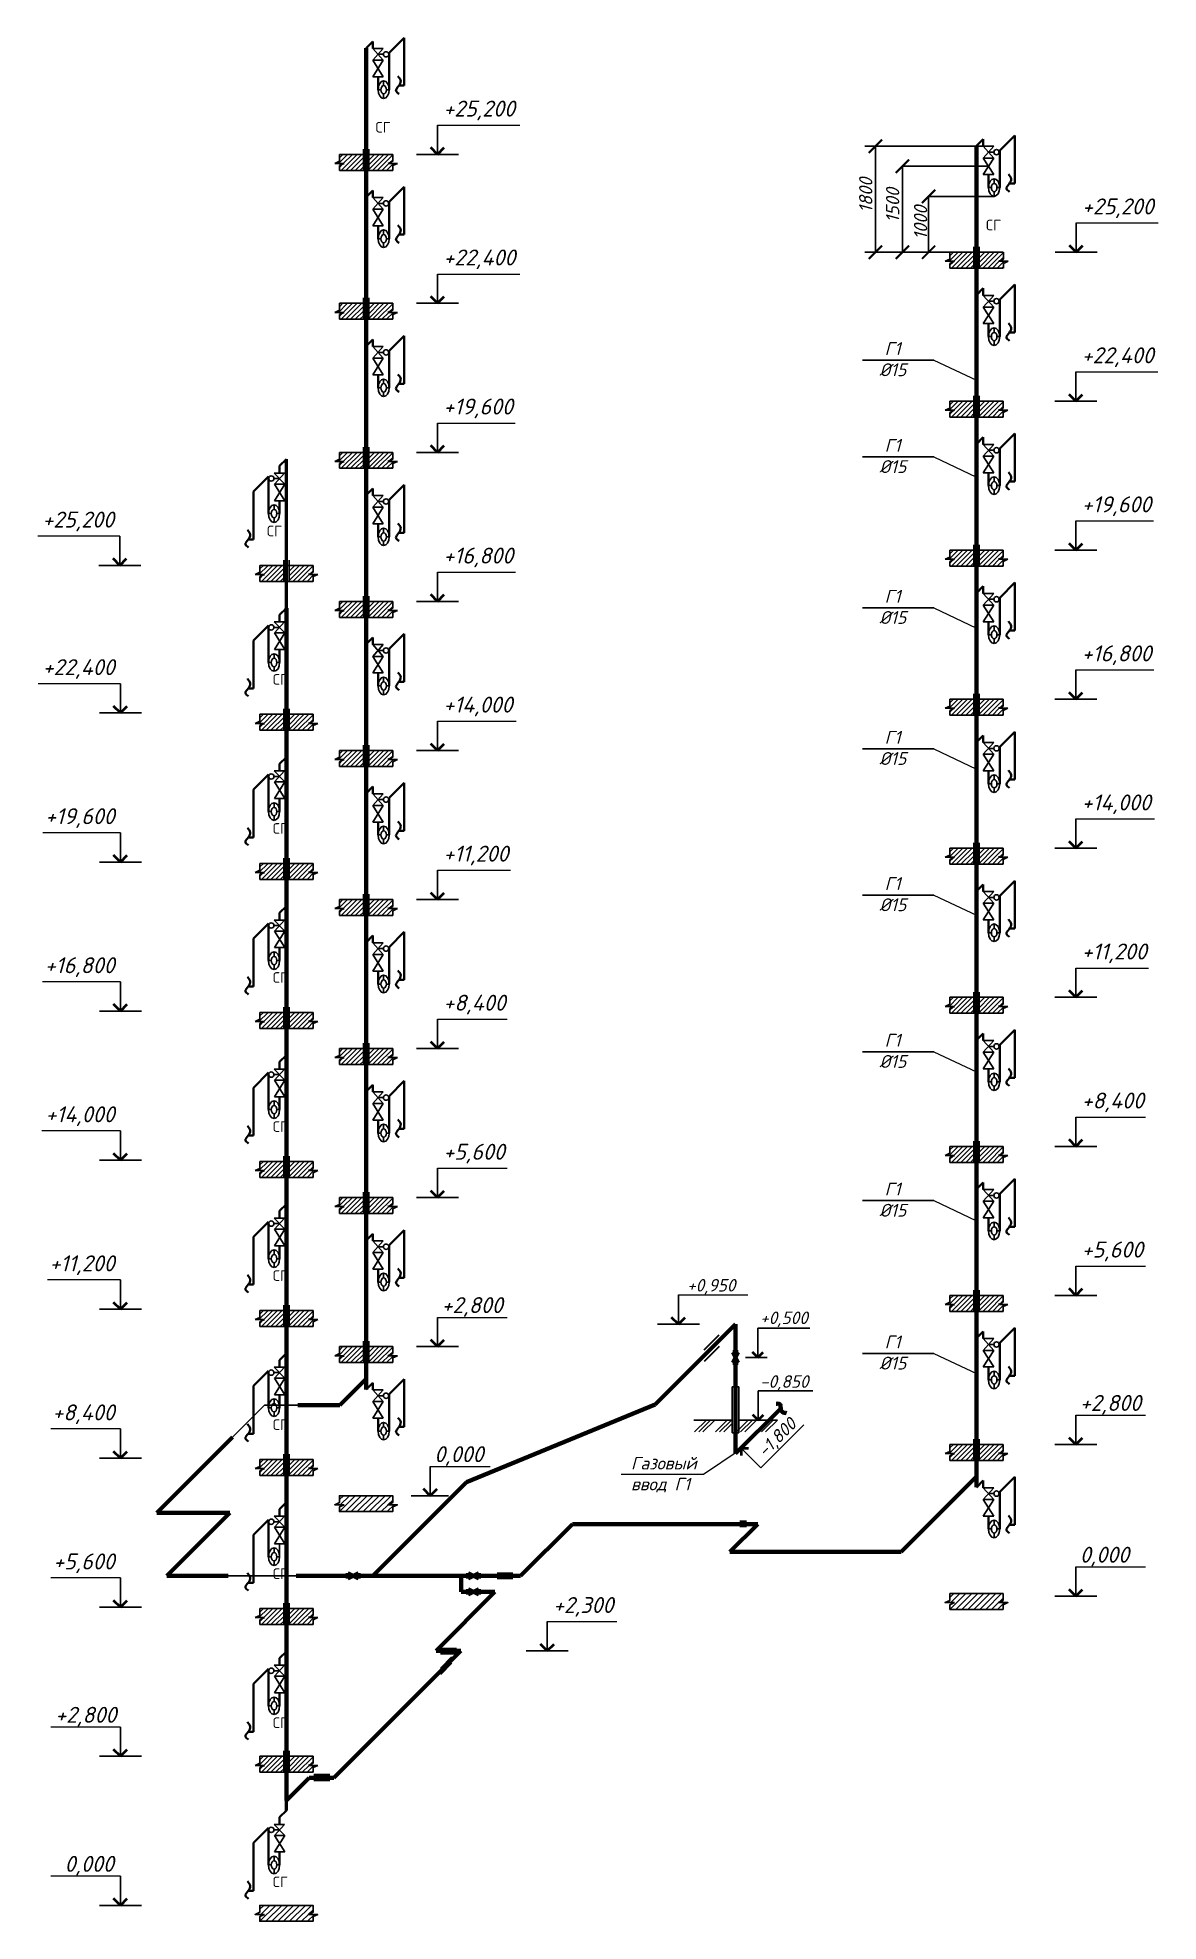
# Model space of a CAD drawing. Header units: millimetres. Extents: x -710977 to 10671, y -929782 to 89628.
# Drawn here: x -245.3 to -34.9, y 3925.1 to 4279 of the extents above; entities that cross this region are included whole.
import ezdxf

# ---------------------------------------------------------------- set-up
doc = ezdxf.new("R2010")
doc.units = ezdxf.units.MM
doc.header["$LTSCALE"] = 0.4
for name, color, linetype in [('аксонометрия', 84, 'Continuous'), ('кварталыИнфо', 7, 'Continuous'), ('СхемаГидравлика', 7, 'Continuous')]:
    doc.layers.add(name, color=color, linetype=linetype)
doc.layers.add('Надписи', color=7, linetype='Continuous', lineweight=20)
doc.styles.add('Zhenka', font='isocpeur.ttf', dxfattribs={"height": 400})
doc.styles.add('группа', font='isocpeui.ttf')
doc.styles.add('Курсив', font='isocpeui.ttf')
doc.styles.add('размерный', font='isocpeui.ttf')
doc.styles.add('текстовый', font='isocpeui.ttf', dxfattribs={"height": 5})
doc.linetypes.add('ГОСТ 2.303 3', pattern='A,0.001,[1,GOST 2.303-68.shx,S=1,R=0,X=0,Y=0],-26', length=26.001)
pattern_1 = [(45, (-704.2509, 3848.4608), (-0.44194174, 0.44194174), [])]
pattern_2 = [(45, (-704.2509, 3876.4608), (-0.44194174, 0.44194174), [])]
pattern_3 = [(45, (-704.2509, 3904.4608), (-0.44194174, 0.44194174), [])]
pattern_4 = [(45, (-704.2509, 3932.4608), (-0.44194174, 0.44194174), [])]
pattern_5 = [(45, (-704.2509, 3988.4608), (-0.44194174, 0.44194174), [])]
pattern_6 = [(45, (-704.2509, 3960.4608), (-0.44194174, 0.44194174), [])]
pattern_7 = [(45, (-574.64663, 3879.29506), (-0.44194174, 0.44194174), [])]
pattern_8 = [(45, (-574.64663, 3907.29506), (-0.44194174, 0.44194174), [])]
pattern_9 = [(45, (-574.64663, 3935.29506), (-0.44194174, 0.44194174), [])]
pattern_10 = [(45, (-574.64663, 3963.29506), (-0.44194174, 0.44194174), [])]
pattern_11 = [(45, (-574.64663, 3991.29506), (-0.44194174, 0.44194174), [])]
pattern_12 = [(45, (-574.64663, 4019.29506), (-0.44194174, 0.44194174), [])]
pattern_13 = [(45, (-574.64663, 4047.29506), (-0.44194174, 0.44194174), [])]
pattern_14 = [(45, (-689.2989, 3897.67276), (-0.44194174, 0.44194174), [])]
pattern_15 = [(45, (-689.2989, 3925.67276), (-0.44194174, 0.44194174), [])]
pattern_16 = [(45, (-689.2989, 3953.67276), (-0.44194174, 0.44194174), [])]
pattern_17 = [(45, (-689.2989, 3981.67276), (-0.44194174, 0.44194174), [])]
pattern_18 = [(45, (-689.2989, 4009.67276), (-0.44194174, 0.44194174), [])]
pattern_19 = [(45, (-689.2989, 4037.67276), (-0.44194174, 0.44194174), [])]
pattern_20 = [(45, (-689.2989, 4065.67276), (-0.44194174, 0.44194174), [])]

msp = doc.modelspace()

# ---------------------------------------------------------------- texts
at = {"color": 7, "lineweight": 20}
for s, insert, char_height, width, attachment_point, style in [('{\\fISOCPEUR|b0|i1|c0|p34;+2\\fISOCPEUR|b0|i1|c204|p34;5\\fISOCPEUR|b0|i1|c0|p34;,\\fISOCPEUR|b0|i1|c204|p34;2\\fISOCPEUR|b0|i1|c0|p34;00}', (-169.139, 4267.13), 3, 14.94504, 1, 'текстовый'), ('{\\fISOCPEUR|b0|i1|c0|p34;+2\\fISOCPEUR|b0|i1|c204|p34;5\\fISOCPEUR|b0|i1|c0|p34;,\\fISOCPEUR|b0|i1|c204|p34;2\\fISOCPEUR|b0|i1|c0|p34;00}', (-49.192, 4248.753), 3, 14.94504, 1, 'текстовый'), ('{\\fISOCPEUR|b0|i1|c0|p34;+22,400}', (-169.139, 4239.161), 3, 14.94504, 1, 'текстовый'), ('{\\fISOCPEUR|b0|i1|c0|p34;+22,400}', (-49.254, 4220.783), 3, 14.94504, 1, 'текстовый'), ('{\\fISOCPEUR|b0|i1|c0|p34;+19,600}', (-169.139, 4211.161), 3, 14.94504, 1, 'текстовый'), ('{\\fISOCPEUR|b0|i1|c0|p34;+2\\fISOCPEUR|b0|i1|c204|p34;5\\fISOCPEUR|b0|i1|c0|p34;,\\fISOCPEUR|b0|i1|c204|p34;2\\fISOCPEUR|b0|i1|c0|p34;00}', (-230.991, 4189.919), 3, 14.94504, 3, 'текстовый'), ('{\\fISOCPEUR|b0|i1|c0|p34;+19,600}', (-49.254, 4192.783), 3, 14.94504, 1, 'текстовый'), ('{\\fISOCPEUR|b0|i1|c0|p34;+16,800}', (-169.139, 4183.161), 3, 14.94504, 1, 'текстовый'), ('{\\fISOCPEUR|b0|i1|c0|p34;+22,400}', (-230.876, 4162.199), 3, 14.94504, 3, 'текстовый'), ('{\\fISOCPEUR|b0|i1|c0|p34;+16,800}', (-49.254, 4164.783), 3, 14.94504, 1, 'текстовый'), ('{\\fISOCPEUR|b0|i1|c0|p34;+14,000}', (-169.139, 4155.161), 3, 14.94504, 1, 'текстовый'), ('{\\fISOCPEUR|b0|i1|c0|p34;+14,000}', (-49.254, 4136.783), 3, 14.94504, 1, 'текстовый'), ('{\\fISOCPEUR|b0|i1|c0|p34;+19,600}', (-230.876, 4134.199), 3, 14.94504, 3, 'текстовый'), ('{\\fISOCPEUR|b0|i1|c0|p34;+11,200}', (-169.139, 4127.161), 3, 14.94504, 1, 'текстовый'), ('{\\fISOCPEUR|b0|i1|c0|p34;+11,200}', (-49.254, 4108.783), 3, 14.94504, 1, 'текстовый'), ('{\\fISOCPEUR|b0|i1|c0|p34;+16,800}', (-230.876, 4106.199), 3, 14.94504, 3, 'текстовый'), ('{\\fISOCPEUR|b0|i1|c0|p34;+8,400}', (-169.139, 4099.161), 3, 14.94504, 1, 'текстовый'), ('{\\fISOCPEUR|b0|i1|c0|p34;+8,400}', (-49.254, 4080.783), 3, 14.94504, 1, 'текстовый'), ('{\\fISOCPEUR|b0|i1|c0|p34;+14,000}', (-230.876, 4078.199), 3, 14.94504, 3, 'текстовый'), ('{\\fISOCPEUR|b0|i1|c0|p34;+5,600}', (-169.139, 4071.161), 3, 14.94504, 1, 'текстовый'), ('{\\fISOCPEUR|b0|i1|c0|p34;+5,600}', (-49.254, 4052.783), 3, 14.94504, 1, 'текстовый'), ('{\\fISOCPEUR|b0|i1|c0|p34;+11,200}', (-230.876, 4050.199), 3, 14.94504, 3, 'текстовый'), ('{\\fISOCPEUR|b0|i1|c0|p34;+2,800}', (-169.478, 4042.35), 3, 14.94504, 1, 'текстовый'), ('{\\fISOCPEUR|b0|i1|c0|p34;+2,800}', (-49.593, 4023.973), 3, 14.94504, 1, 'текстовый'), ('{\\fISOCPEUR|b0|i1|c0|p34;+8,400}', (-230.876, 4022.199), 3, 14.94504, 3, 'текстовый'), ('{\\fISOCPEUR|b0|i1|c204|p34;0\\fISOCPEUR|b0|i1|c0|p34;,\\fISOCPEUR|b0|i1|c204|p34;000}', (-170.843, 4014.35), 3, 14.94504, 1, 'текстовый'), ('Газовый \\Pввод Г1', (-133.896, 4012.335), 2.3558, 43.48003, 1, 'Курсив'), ('{\\fISOCPEUR|b0|i1|c204|p34;0\\fISOCPEUR|b0|i1|c0|p34;,\\fISOCPEUR|b0|i1|c204|p34;0\\fISOCPEUR|b0|i1|c0|p34;00}', (-49.593, 3995.462), 3, 14.94504, 1, 'текстовый'), ('{\\fISOCPEUR|b0|i1|c0|p34;+5,600}', (-230.876, 3994.199), 3, 14.94504, 3, 'текстовый'), ('{\\fISOCPEUR|b0|i1|c0|p34;+2,300}', (-148.528, 3986.012), 3, 14.94504, 1, 'текстовый'), ('{\\fISOCPEUR|b0|i1|c0|p34;+2,800}', (-230.537, 3965.388), 3, 14.94504, 3, 'текстовый'), ('{\\fISOCPEUR|b0|i1|c204|p34;0\\fISOCPEUR|b0|i1|c0|p34;,\\fISOCPEUR|b0|i1|c204|p34;0\\fISOCPEUR|b0|i1|c0|p34;00}', (-231.029, 3937.388), 3, 14.94504, 3, 'текстовый')]:
    msp.add_mtext(s, dxfattribs=dict(at, insert=insert, char_height=char_height, width=width, attachment_point=attachment_point, style=style))
at = {"lineweight": 25, "char_height": 2.4128, "width": 11.85085, "attachment_point": 1, "style": 'группа'}
for s, insert in [('Г1', (-86.26, 4221.759)), ('%%C15', (-87.244, 4217.775)), ('Г1', (-86.26, 4203.566)), ('%%C15', (-87.244, 4199.582)), ('Г1', (-86.26, 4175.222)), ('%%C15', (-87.244, 4171.238)), ('Г1', (-86.26, 4148.729)), ('%%C15', (-87.244, 4144.745)), ('Г1', (-86.26, 4121.253)), ('%%C15', (-87.244, 4117.269)), ('Г1', (-86.26, 4091.821)), ('%%C15', (-87.244, 4087.837)), ('Г1', (-86.26, 4063.86)), ('%%C15', (-87.244, 4059.876)), ('Г1', (-86.26, 4035.145)), ('%%C15', (-87.244, 4031.161))]:
    msp.add_mtext(s, dxfattribs=dict(at, insert=insert))
at = {"color": 7, "lineweight": 25, "char_height": 2.35578, "width": 10.32106, "attachment_point": 3, "style": 'Zhenka'}
for s, insert in [('{\\fISOCPEUR|b0|i1|c204|p34;+0,950}', (-114.28, 4045.76)), ('{\\fISOCPEUR|b0|i1|c204|p34;+0,500}', (-100.681, 4039.643)), ('{\\fISOCPEUR|b0|i1|c204|p34;-0,850}', (-100.545, 4027.672))]:
    msp.add_mtext(s, dxfattribs=dict(at, insert=insert))
at = {"color": 7, "lineweight": 25, "insert": (-110.384, 4013.793), "char_height": 2.3558, "width": 10.32106, "attachment_point": 1, "rotation": 45, "style": 'Курсив'}
msp.add_mtext('-1,800', dxfattribs=at)
at = {"layer": 'аксонометрия', "color": 7, "lineweight": 35, "char_height": 2, "width": 3.04928, "attachment_point": 1, "style": 'Zhenka'}
for insert in [(-181.885, 4263.134), (-67.233, 4244.756)]:
    msp.add_mtext('СГ', dxfattribs=dict(at, insert=insert))
at = {"layer": 'аксонометрия', "color": 7, "lineweight": 40, "char_height": 2, "width": 3.04928, "attachment_point": 1, "style": 'Zhenka'}
for insert in [(-202.276, 4187.279), (-201.168, 4019.396)]:
    msp.add_mtext('СГ', dxfattribs=dict(at, insert=insert))
at = {"layer": 'аксонометрия', "color": 7, "lineweight": 50, "char_height": 2, "width": 3.04928, "attachment_point": 1, "style": 'Zhenka'}
for insert in [(-201.168, 4159.396), (-201.168, 4131.396), (-201.168, 4103.396), (-201.168, 4075.396), (-201.168, 4047.396), (-201.168, 3991.396), (-201.168, 3963.396), (-201.168, 3933.503)]:
    msp.add_mtext('СГ', dxfattribs=dict(at, insert=insert))
at = {"layer": 'СхемаГидравлика', "char_height": 5, "attachment_point": 5, "rotation": 90, "style": 'размерный'}
for s, insert in [('{\\fISOCPEUR|b0|i1|c204|p34;\\H0.5x;1800}', (-89.808, 4249.36)), ('{\\fISOCPEUR|b0|i1|c204|p34;\\H0.5x;1500}', (-84.751, 4247.456)), ('{\\fISOCPEUR|b0|i1|c204|p34;\\H0.5x;1000}', (-79.505, 4244.199))]:
    msp.add_mtext(s, dxfattribs=dict(at, insert=insert))

# ---------------------------------------------------------------- blocks, each defined once
blk = doc.blocks.new('_ArchTick')
at = {"color": 0, "linetype": 'ByBlock', "const_width": 0.15}
blk.add_lwpolyline([(-0.5, -0.5), (0.5, 0.5)], dxfattribs=at)

# ---------------------------------------------------------------- hatches: boundary and pattern name
at = {"layer": 'аксонометрия', "lineweight": 25}
h = msp.add_hatch(dxfattribs=at)
h.set_pattern_fill('ANSI31', scale=5, style=0)
h.set_pattern_definition([(45, (-689.2989, 4121.6425), (-0.44194174, 0.44194174), [])])
h.paths.add_polyline_path([(-184.155, 4254.021), (-184.155, 4257.021), (-188.655, 4257.021), (-188.655, 4255.729), (-189.542, 4255.321), (-187.769, 4255.321), (-188.655, 4254.912), (-188.655, 4254.021)])
h = msp.add_hatch(dxfattribs=at)
h.set_pattern_fill('ANSI31', scale=5, style=0)
h.set_pattern_definition([(45, (-689.2989, 4093.6425), (-0.44194174, 0.44194174), [])])
h.paths.add_polyline_path([(-177.769, 4255.321), (-179.542, 4255.321), (-178.655, 4255.729), (-178.655, 4257.021), (-183.155, 4257.021), (-183.155, 4254.021), (-178.655, 4254.021), (-178.655, 4254.912)])
h = msp.add_hatch(dxfattribs=at)
h.set_pattern_fill('ANSI31', scale=5, style=0)
h.set_pattern_definition([(45, (-574.64663, 4103.2648), (-0.44194174, 0.44194174), [])])
h.paths.add_polyline_path([(-69.503, 4235.643), (-69.503, 4238.643), (-74.003, 4238.643), (-74.003, 4237.351), (-74.89, 4236.943), (-73.116, 4236.943), (-74.003, 4236.535), (-74.003, 4235.643)])
h = msp.add_hatch(dxfattribs=at)
h.set_pattern_fill('ANSI31', scale=5, style=0)
h.set_pattern_definition([(45, (-574.64663, 4075.2648), (-0.44194174, 0.44194174), [])])
h.paths.add_polyline_path([(-63.116, 4236.943), (-64.89, 4236.943), (-64.003, 4237.351), (-64.003, 4238.643), (-68.503, 4238.643), (-68.503, 4235.643), (-64.003, 4235.643), (-64.003, 4236.535)])
h = msp.add_hatch(dxfattribs=at)
h.set_pattern_fill('ANSI31', scale=5, style=0)
h.set_pattern_definition([(45, (-689.2989, 4093.67276), (-0.44194174, 0.44194174), [])])
h.paths.add_polyline_path([(-184.155, 4226.051), (-184.155, 4229.051), (-188.655, 4229.051), (-188.655, 4227.759), (-189.542, 4227.351), (-187.769, 4227.351), (-188.655, 4226.943), (-188.655, 4226.051)])
h = msp.add_hatch(dxfattribs=at)
h.set_pattern_fill('ANSI31', scale=5, style=0)
h.set_pattern_definition(pattern_20)
h.paths.add_polyline_path([(-177.769, 4227.351), (-179.542, 4227.351), (-178.655, 4227.759), (-178.655, 4229.051), (-183.155, 4229.051), (-183.155, 4226.051), (-178.655, 4226.051), (-178.655, 4226.943)])
h = msp.add_hatch(dxfattribs=at)
h.set_pattern_fill('ANSI31', scale=5, style=0)
h.set_pattern_definition([(45, (-574.64663, 4075.29506), (-0.44194174, 0.44194174), [])])
h.paths.add_polyline_path([(-69.503, 4207.673), (-69.503, 4210.673), (-74.003, 4210.673), (-74.003, 4209.382), (-74.89, 4208.973), (-73.116, 4208.973), (-74.003, 4208.565), (-74.003, 4207.673)])
h = msp.add_hatch(dxfattribs=at)
h.set_pattern_fill('ANSI31', scale=5, style=0)
h.set_pattern_definition(pattern_13)
h.paths.add_polyline_path([(-63.116, 4208.973), (-64.89, 4208.973), (-64.003, 4209.382), (-64.003, 4210.673), (-68.503, 4210.673), (-68.503, 4207.673), (-64.003, 4207.673), (-64.003, 4208.565)])
h = msp.add_hatch(dxfattribs=at)
h.set_pattern_fill('ANSI31', scale=5, style=0)
h.set_pattern_definition(pattern_20)
h.paths.add_polyline_path([(-184.155, 4198.051), (-184.155, 4201.051), (-188.655, 4201.051), (-188.655, 4199.759), (-189.542, 4199.351), (-187.769, 4199.351), (-188.655, 4198.943), (-188.655, 4198.051)])
h = msp.add_hatch(dxfattribs=at)
h.set_pattern_fill('ANSI31', scale=5, style=0)
h.set_pattern_definition(pattern_19)
h.paths.add_polyline_path([(-177.769, 4199.351), (-179.542, 4199.351), (-178.655, 4199.759), (-178.655, 4201.051), (-183.155, 4201.051), (-183.155, 4198.051), (-178.655, 4198.051), (-178.655, 4198.943)])
h = msp.add_hatch(dxfattribs=at)
h.set_pattern_fill('ANSI31', scale=5, style=0)
h.set_pattern_definition([(45, (-704.2509, 4044.4308), (-0.44194174, 0.44194174), [])])
h.paths.add_polyline_path([(-199.107, 4176.809), (-199.107, 4179.809), (-203.607, 4179.809), (-203.607, 4178.517), (-204.494, 4178.109), (-202.721, 4178.109), (-203.607, 4177.701), (-203.607, 4176.809)])
h = msp.add_hatch(dxfattribs=at)
h.set_pattern_fill('ANSI31', scale=5, style=0)
h.set_pattern_definition([(45, (-704.2509, 4016.4308), (-0.44194174, 0.44194174), [])])
h.paths.add_polyline_path([(-198.107, 4176.809), (-193.607, 4176.809), (-193.607, 4177.701), (-192.721, 4178.109), (-194.494, 4178.109), (-193.607, 4178.517), (-193.607, 4179.809), (-198.107, 4179.809)])
h = msp.add_hatch(dxfattribs=at)
h.set_pattern_fill('ANSI31', scale=5, style=0)
h.set_pattern_definition(pattern_13)
h.paths.add_polyline_path([(-69.503, 4179.673), (-69.503, 4182.673), (-74.003, 4182.673), (-74.003, 4181.382), (-74.89, 4180.973), (-73.116, 4180.973), (-74.003, 4180.565), (-74.003, 4179.673)])
h = msp.add_hatch(dxfattribs=at)
h.set_pattern_fill('ANSI31', scale=5, style=0)
h.set_pattern_definition(pattern_12)
h.paths.add_polyline_path([(-63.116, 4180.973), (-64.89, 4180.973), (-64.003, 4181.382), (-64.003, 4182.673), (-68.503, 4182.673), (-68.503, 4179.673), (-64.003, 4179.673), (-64.003, 4180.565)])
h = msp.add_hatch(dxfattribs=at)
h.set_pattern_fill('ANSI31', scale=5, style=0)
h.set_pattern_definition(pattern_19)
h.paths.add_polyline_path([(-184.155, 4170.051), (-184.155, 4173.051), (-188.655, 4173.051), (-188.655, 4171.759), (-189.542, 4171.351), (-187.769, 4171.351), (-188.655, 4170.943), (-188.655, 4170.051)])
h = msp.add_hatch(dxfattribs=at)
h.set_pattern_fill('ANSI31', scale=5, style=0)
h.set_pattern_definition(pattern_18)
h.paths.add_polyline_path([(-177.769, 4171.351), (-179.542, 4171.351), (-178.655, 4171.759), (-178.655, 4173.051), (-183.155, 4173.051), (-183.155, 4170.051), (-178.655, 4170.051), (-178.655, 4170.943)])
h = msp.add_hatch(dxfattribs=at)
h.set_pattern_fill('ANSI31', scale=5, style=0)
h.set_pattern_definition(pattern_12)
h.paths.add_polyline_path([(-69.503, 4151.673), (-69.503, 4154.673), (-74.003, 4154.673), (-74.003, 4153.382), (-74.89, 4152.973), (-73.116, 4152.973), (-74.003, 4152.565), (-74.003, 4151.673)])
h = msp.add_hatch(dxfattribs=at)
h.set_pattern_fill('ANSI31', scale=5, style=0)
h.set_pattern_definition(pattern_11)
h.paths.add_polyline_path([(-63.116, 4152.973), (-64.89, 4152.973), (-64.003, 4153.382), (-64.003, 4154.673), (-68.503, 4154.673), (-68.503, 4151.673), (-64.003, 4151.673), (-64.003, 4152.565)])
h = msp.add_hatch(dxfattribs=at)
h.set_pattern_fill('ANSI31', scale=5, style=0)
h.set_pattern_definition([(45, (-704.2509, 4016.4608), (-0.44194174, 0.44194174), [])])
h.paths.add_polyline_path([(-199.107, 4148.839), (-199.107, 4151.839), (-203.607, 4151.839), (-203.607, 4150.547), (-204.494, 4150.139), (-202.721, 4150.139), (-203.607, 4149.731), (-203.607, 4148.839)])
h = msp.add_hatch(dxfattribs=at)
h.set_pattern_fill('ANSI31', scale=5, style=0)
h.set_pattern_definition(pattern_5)
h.paths.add_polyline_path([(-198.107, 4148.839), (-193.607, 4148.839), (-193.607, 4149.731), (-192.721, 4150.139), (-194.494, 4150.139), (-193.607, 4150.547), (-193.607, 4151.839), (-198.107, 4151.839)])
h = msp.add_hatch(dxfattribs=at)
h.set_pattern_fill('ANSI31', scale=5, style=0)
h.set_pattern_definition(pattern_18)
h.paths.add_polyline_path([(-184.155, 4142.051), (-184.155, 4145.051), (-188.655, 4145.051), (-188.655, 4143.759), (-189.542, 4143.351), (-187.769, 4143.351), (-188.655, 4142.943), (-188.655, 4142.051)])
h = msp.add_hatch(dxfattribs=at)
h.set_pattern_fill('ANSI31', scale=5, style=0)
h.set_pattern_definition(pattern_17)
h.paths.add_polyline_path([(-177.769, 4143.351), (-179.542, 4143.351), (-178.655, 4143.759), (-178.655, 4145.051), (-183.155, 4145.051), (-183.155, 4142.051), (-178.655, 4142.051), (-178.655, 4142.943)])
h = msp.add_hatch(dxfattribs=at)
h.set_pattern_fill('ANSI31', scale=5, style=0)
h.set_pattern_definition(pattern_11)
h.paths.add_polyline_path([(-69.503, 4123.673), (-69.503, 4126.673), (-74.003, 4126.673), (-74.003, 4125.382), (-74.89, 4124.973), (-73.116, 4124.973), (-74.003, 4124.565), (-74.003, 4123.673)])
h = msp.add_hatch(dxfattribs=at)
h.set_pattern_fill('ANSI31', scale=5, style=0)
h.set_pattern_definition(pattern_10)
h.paths.add_polyline_path([(-63.116, 4124.973), (-64.89, 4124.973), (-64.003, 4125.382), (-64.003, 4126.673), (-68.503, 4126.673), (-68.503, 4123.673), (-64.003, 4123.673), (-64.003, 4124.565)])
h = msp.add_hatch(dxfattribs=at)
h.set_pattern_fill('ANSI31', scale=5, style=0)
h.set_pattern_definition(pattern_5)
h.paths.add_polyline_path([(-199.107, 4120.839), (-199.107, 4123.839), (-203.607, 4123.839), (-203.607, 4122.547), (-204.494, 4122.139), (-202.721, 4122.139), (-203.607, 4121.731), (-203.607, 4120.839)])
h = msp.add_hatch(dxfattribs=at)
h.set_pattern_fill('ANSI31', scale=5, style=0)
h.set_pattern_definition(pattern_6)
h.paths.add_polyline_path([(-198.107, 4120.839), (-193.607, 4120.839), (-193.607, 4121.731), (-192.721, 4122.139), (-194.494, 4122.139), (-193.607, 4122.547), (-193.607, 4123.839), (-198.107, 4123.839)])
h = msp.add_hatch(dxfattribs=at)
h.set_pattern_fill('ANSI31', scale=5, style=0)
h.set_pattern_definition(pattern_17)
h.paths.add_polyline_path([(-184.155, 4114.051), (-184.155, 4117.051), (-188.655, 4117.051), (-188.655, 4115.759), (-189.542, 4115.351), (-187.769, 4115.351), (-188.655, 4114.943), (-188.655, 4114.051)])
h = msp.add_hatch(dxfattribs=at)
h.set_pattern_fill('ANSI31', scale=5, style=0)
h.set_pattern_definition(pattern_16)
h.paths.add_polyline_path([(-177.769, 4115.351), (-179.542, 4115.351), (-178.655, 4115.759), (-178.655, 4117.051), (-183.155, 4117.051), (-183.155, 4114.051), (-178.655, 4114.051), (-178.655, 4114.943)])
h = msp.add_hatch(dxfattribs=at)
h.set_pattern_fill('ANSI31', scale=5, style=0)
h.set_pattern_definition(pattern_10)
h.paths.add_polyline_path([(-69.503, 4095.673), (-69.503, 4098.673), (-74.003, 4098.673), (-74.003, 4097.382), (-74.89, 4096.973), (-73.116, 4096.973), (-74.003, 4096.565), (-74.003, 4095.673)])
h = msp.add_hatch(dxfattribs=at)
h.set_pattern_fill('ANSI31', scale=5, style=0)
h.set_pattern_definition(pattern_9)
h.paths.add_polyline_path([(-63.116, 4096.973), (-64.89, 4096.973), (-64.003, 4097.382), (-64.003, 4098.673), (-68.503, 4098.673), (-68.503, 4095.673), (-64.003, 4095.673), (-64.003, 4096.565)])
h = msp.add_hatch(dxfattribs=at)
h.set_pattern_fill('ANSI31', scale=5, style=0)
h.set_pattern_definition(pattern_6)
h.paths.add_polyline_path([(-199.107, 4092.839), (-199.107, 4095.839), (-203.607, 4095.839), (-203.607, 4094.547), (-204.494, 4094.139), (-202.721, 4094.139), (-203.607, 4093.731), (-203.607, 4092.839)])
h = msp.add_hatch(dxfattribs=at)
h.set_pattern_fill('ANSI31', scale=5, style=0)
h.set_pattern_definition(pattern_4)
h.paths.add_polyline_path([(-198.107, 4092.839), (-193.607, 4092.839), (-193.607, 4093.731), (-192.721, 4094.139), (-194.494, 4094.139), (-193.607, 4094.547), (-193.607, 4095.839), (-198.107, 4095.839)])
h = msp.add_hatch(dxfattribs=at)
h.set_pattern_fill('ANSI31', scale=5, style=0)
h.set_pattern_definition(pattern_16)
h.paths.add_polyline_path([(-184.155, 4086.051), (-184.155, 4089.051), (-188.655, 4089.051), (-188.655, 4087.759), (-189.542, 4087.351), (-187.769, 4087.351), (-188.655, 4086.943), (-188.655, 4086.051)])
h = msp.add_hatch(dxfattribs=at)
h.set_pattern_fill('ANSI31', scale=5, style=0)
h.set_pattern_definition(pattern_15)
h.paths.add_polyline_path([(-177.769, 4087.351), (-179.542, 4087.351), (-178.655, 4087.759), (-178.655, 4089.051), (-183.155, 4089.051), (-183.155, 4086.051), (-178.655, 4086.051), (-178.655, 4086.943)])
h = msp.add_hatch(dxfattribs=at)
h.set_pattern_fill('ANSI31', scale=5, style=0)
h.set_pattern_definition(pattern_9)
h.paths.add_polyline_path([(-69.503, 4067.673), (-69.503, 4070.673), (-74.003, 4070.673), (-74.003, 4069.382), (-74.89, 4068.973), (-73.116, 4068.973), (-74.003, 4068.565), (-74.003, 4067.673)])
h = msp.add_hatch(dxfattribs=at)
h.set_pattern_fill('ANSI31', scale=5, style=0)
h.set_pattern_definition(pattern_8)
h.paths.add_polyline_path([(-63.116, 4068.973), (-64.89, 4068.973), (-64.003, 4069.382), (-64.003, 4070.673), (-68.503, 4070.673), (-68.503, 4067.673), (-64.003, 4067.673), (-64.003, 4068.565)])
h = msp.add_hatch(dxfattribs=at)
h.set_pattern_fill('ANSI31', scale=5, style=0)
h.set_pattern_definition(pattern_4)
h.paths.add_polyline_path([(-199.107, 4064.839), (-199.107, 4067.839), (-203.607, 4067.839), (-203.607, 4066.547), (-204.494, 4066.139), (-202.721, 4066.139), (-203.607, 4065.731), (-203.607, 4064.839)])
h = msp.add_hatch(dxfattribs=at)
h.set_pattern_fill('ANSI31', scale=5, style=0)
h.set_pattern_definition(pattern_3)
h.paths.add_polyline_path([(-198.107, 4064.839), (-193.607, 4064.839), (-193.607, 4065.731), (-192.721, 4066.139), (-194.494, 4066.139), (-193.607, 4066.547), (-193.607, 4067.839), (-198.107, 4067.839)])
h = msp.add_hatch(dxfattribs=at)
h.set_pattern_fill('ANSI31', scale=5, style=0)
h.set_pattern_definition(pattern_15)
h.paths.add_polyline_path([(-184.155, 4058.051), (-184.155, 4061.051), (-188.655, 4061.051), (-188.655, 4059.759), (-189.542, 4059.351), (-187.769, 4059.351), (-188.655, 4058.943), (-188.655, 4058.051)])
h = msp.add_hatch(dxfattribs=at)
h.set_pattern_fill('ANSI31', scale=5, style=0)
h.set_pattern_definition(pattern_14)
h.paths.add_polyline_path([(-177.769, 4059.351), (-179.542, 4059.351), (-178.655, 4059.759), (-178.655, 4061.051), (-183.155, 4061.051), (-183.155, 4058.051), (-178.655, 4058.051), (-178.655, 4058.943)])
h = msp.add_hatch(dxfattribs=at)
h.set_pattern_fill('ANSI31', scale=5, style=0)
h.set_pattern_definition(pattern_8)
h.paths.add_polyline_path([(-69.503, 4039.673), (-69.503, 4042.673), (-74.003, 4042.673), (-74.003, 4041.382), (-74.89, 4040.973), (-73.116, 4040.973), (-74.003, 4040.565), (-74.003, 4039.673)])
h = msp.add_hatch(dxfattribs=at)
h.set_pattern_fill('ANSI31', scale=5, style=0)
h.set_pattern_definition(pattern_7)
h.paths.add_polyline_path([(-63.116, 4040.973), (-64.89, 4040.973), (-64.003, 4041.382), (-64.003, 4042.673), (-68.503, 4042.673), (-68.503, 4039.673), (-64.003, 4039.673), (-64.003, 4040.565)])
h = msp.add_hatch(dxfattribs=at)
h.set_pattern_fill('ANSI31', scale=5, style=0)
h.set_pattern_definition(pattern_3)
h.paths.add_polyline_path([(-199.107, 4036.839), (-199.107, 4039.839), (-203.607, 4039.839), (-203.607, 4038.547), (-204.494, 4038.139), (-202.721, 4038.139), (-203.607, 4037.731), (-203.607, 4036.839)])
h = msp.add_hatch(dxfattribs=at)
h.set_pattern_fill('ANSI31', scale=5, style=0)
h.set_pattern_definition(pattern_2)
h.paths.add_polyline_path([(-198.107, 4036.839), (-193.607, 4036.839), (-193.607, 4037.731), (-192.721, 4038.139), (-194.494, 4038.139), (-193.607, 4038.547), (-193.607, 4039.839), (-198.107, 4039.839)])
h = msp.add_hatch(dxfattribs=at)
h.set_pattern_fill('ANSI31', scale=5, style=0)
h.set_pattern_definition(pattern_14)
h.paths.add_polyline_path([(-184.155, 4030.051), (-184.155, 4033.051), (-188.655, 4033.051), (-188.655, 4031.759), (-189.542, 4031.351), (-187.769, 4031.351), (-188.655, 4030.943), (-188.655, 4030.051)])
h = msp.add_hatch(dxfattribs=at)
h.set_pattern_fill('ANSI31', scale=5, style=0)
h.set_pattern_definition([(45, (-689.2989, 3869.67276), (-0.44194174, 0.44194174), [])])
h.paths.add_polyline_path([(-177.769, 4031.351), (-179.542, 4031.351), (-178.655, 4031.759), (-178.655, 4033.051), (-183.155, 4033.051), (-183.155, 4030.051), (-178.655, 4030.051), (-178.655, 4030.943)])
h = msp.add_hatch(dxfattribs=at)
h.set_pattern_fill('ANSI31', scale=5, style=0)
h.set_pattern_definition(pattern_7)
h.paths.add_polyline_path([(-69.503, 4011.673), (-69.503, 4014.673), (-74.003, 4014.673), (-74.003, 4013.382), (-74.89, 4012.973), (-73.116, 4012.973), (-74.003, 4012.565), (-74.003, 4011.673)])
h = msp.add_hatch(dxfattribs=at)
h.set_pattern_fill('ANSI31', scale=5, style=0)
h.set_pattern_definition([(45, (-574.64663, 3851.29506), (-0.44194174, 0.44194174), [])])
h.paths.add_polyline_path([(-63.116, 4012.973), (-64.89, 4012.973), (-64.003, 4013.382), (-64.003, 4014.673), (-68.503, 4014.673), (-68.503, 4011.673), (-64.003, 4011.673), (-64.003, 4012.565)])
h = msp.add_hatch(dxfattribs=at)
h.set_pattern_fill('ANSI31', scale=5, style=0)
h.set_pattern_definition(pattern_2)
h.paths.add_polyline_path([(-199.107, 4008.839), (-199.107, 4011.839), (-203.607, 4011.839), (-203.607, 4010.547), (-204.494, 4010.139), (-202.721, 4010.139), (-203.607, 4009.731), (-203.607, 4008.839)])
h = msp.add_hatch(dxfattribs=at)
h.set_pattern_fill('ANSI31', scale=5, style=0)
h.set_pattern_definition(pattern_1)
h.paths.add_polyline_path([(-198.107, 4008.839), (-193.607, 4008.839), (-193.607, 4009.731), (-192.721, 4010.139), (-194.494, 4010.139), (-193.607, 4010.547), (-193.607, 4011.839), (-198.107, 4011.839)])
h = msp.add_hatch(dxfattribs=at)
h.set_pattern_fill('ANSI31', scale=5, style=0)
h.set_pattern_definition(pattern_1)
h.paths.add_polyline_path([(-199.107, 3980.839), (-199.107, 3983.839), (-203.607, 3983.839), (-203.607, 3982.547), (-204.494, 3982.139), (-202.721, 3982.139), (-203.607, 3981.731), (-203.607, 3980.839)])
h = msp.add_hatch(dxfattribs=at)
h.set_pattern_fill('ANSI31', scale=5, style=0)
h.set_pattern_definition([(45, (-704.2509, 3820.4608), (-0.44194174, 0.44194174), [])])
h.paths.add_polyline_path([(-198.107, 3980.839), (-193.607, 3980.839), (-193.607, 3981.731), (-192.721, 3982.139), (-194.494, 3982.139), (-193.607, 3982.547), (-193.607, 3983.839), (-198.107, 3983.839)])
h = msp.add_hatch(dxfattribs=at)
h.set_pattern_fill('ANSI31', scale=5, style=0)
h.set_pattern_definition([(45, (-704.2509, 3820.7108), (-0.44194174, 0.44194174), [])])
h.paths.add_polyline_path([(-199.107, 3953.089), (-199.107, 3956.089), (-203.607, 3956.089), (-203.607, 3954.797), (-204.494, 3954.389), (-202.721, 3954.389), (-203.607, 3953.981), (-203.607, 3953.089)])
h = msp.add_hatch(dxfattribs=at)
h.set_pattern_fill('ANSI31', scale=5, style=0)
h.set_pattern_definition([(45, (-704.2509, 3792.7108), (-0.44194174, 0.44194174), [])])
h.paths.add_polyline_path([(-198.107, 3953.089), (-193.607, 3953.089), (-193.607, 3953.981), (-192.721, 3954.389), (-194.494, 3954.389), (-193.607, 3954.797), (-193.607, 3956.089), (-198.107, 3956.089)])
at = {"layer": 'кварталыИнфо', "ltscale": 0.12}
h = msp.add_hatch(dxfattribs=at)
h.set_pattern_fill('ANSI31', color=256, scale=0.25)
h.set_pattern_definition([(45, (-806.0439, -224.26514), (-0.56126601, 0.56126601), [])])
h.paths.add_polyline_path([(-187.769, 4003.351), (-189.542, 4003.351), (-188.655, 4003.759), (-188.655, 4005.051), (-178.655, 4005.051), (-178.655, 4003.759), (-179.542, 4003.351), (-177.769, 4003.351), (-178.655, 4002.943), (-178.655, 4002.051), (-188.655, 4002.051), (-188.655, 4002.943)])
h = msp.add_hatch(dxfattribs=at)
h.set_pattern_fill('ANSI31', color=256, scale=0.25)
h.set_pattern_definition([(45, (-691.3916, -242.64285), (-0.56126601, 0.56126601), [])])
h.paths.add_polyline_path([(-73.116, 3984.973), (-74.89, 3984.973), (-74.003, 3985.382), (-74.003, 3986.673), (-64.003, 3986.673), (-64.003, 3985.382), (-64.89, 3984.973), (-63.116, 3984.973), (-64.003, 3984.565), (-64.003, 3983.673), (-74.003, 3983.673), (-74.003, 3984.565)])
h = msp.add_hatch(dxfattribs=at)
h.set_pattern_fill('ANSI31', color=256, scale=0.25)
h.set_pattern_definition([(45, (-820.9959, -301.2271), (-0.56126601, 0.56126601), [])])
h.paths.add_polyline_path([(-202.721, 3926.389), (-204.494, 3926.389), (-203.607, 3926.797), (-203.607, 3928.089), (-193.607, 3928.089), (-193.607, 3926.797), (-194.494, 3926.389), (-192.721, 3926.389), (-193.607, 3925.981), (-193.607, 3925.089), (-203.607, 3925.089), (-203.607, 3925.981)])

# ---------------------------------------------------------------- linework, layer by layer
at = {"color": 7, "lineweight": 35}
for p, q in [((-183.655, 4276.991), (-182.382, 4278.264)), ((-182.382, 4278.264), (-182.382, 4276.926)), ((-179.297, 4276.126), (-176.469, 4278.955)), ((-176.469, 4278.955), (-176.469, 4269.955)), ((-179.297, 4269.176), (-179.297, 4276.126)), ((-181.397, 4271.606), (-181.397, 4269.176)), ((-176.469, 4269.955), (-177.469, 4269.955)), ((-64.645, 4257.749), (-61.817, 4260.577)), ((-61.817, 4260.577), (-61.817, 4251.577)), ((-69.003, 4258.613), (-67.73, 4259.886)), ((-67.73, 4259.886), (-67.73, 4258.549)), ((-64.645, 4250.799), (-64.645, 4257.749)), ((-183.655, 4248.991), (-182.382, 4250.264)), ((-182.382, 4250.264), (-182.382, 4248.926)), ((-179.297, 4248.126), (-176.469, 4250.955)), ((-176.469, 4250.955), (-176.469, 4241.955)), ((-66.745, 4253.229), (-66.745, 4250.799)), ((-61.817, 4251.577), (-62.817, 4251.577)), ((-179.297, 4241.176), (-179.297, 4248.126)), ((-181.397, 4243.606), (-181.397, 4241.176)), ((-176.469, 4241.955), (-177.469, 4241.955)), ((-64.645, 4229.749), (-61.817, 4232.577)), ((-61.817, 4232.577), (-61.817, 4223.577)), ((-69.003, 4230.613), (-67.73, 4231.886)), ((-67.73, 4231.886), (-67.73, 4230.549)), ((-64.645, 4222.799), (-64.645, 4229.749)), ((-66.745, 4225.229), (-66.745, 4222.799)), ((-183.655, 4220.991), (-182.382, 4222.264)), ((-182.382, 4222.264), (-182.382, 4220.926)), ((-179.297, 4220.126), (-176.469, 4222.955)), ((-176.469, 4222.955), (-176.469, 4213.955)), ((-61.817, 4223.577), (-62.817, 4223.577)), ((-179.297, 4213.176), (-179.297, 4220.126)), ((-181.397, 4215.606), (-181.397, 4213.176)), ((-176.469, 4213.955), (-177.469, 4213.955)), ((-64.645, 4201.749), (-61.817, 4204.577)), ((-61.817, 4204.577), (-61.817, 4195.577)), ((-69.003, 4202.613), (-67.73, 4203.886)), ((-67.73, 4203.886), (-67.73, 4202.549)), ((-64.645, 4194.799), (-64.645, 4201.749)), ((-199.88, 4198.506), (-198.607, 4199.779)), ((-199.88, 4198.506), (-199.88, 4197.169)), ((-66.745, 4197.229), (-66.745, 4194.799)), ((-201.98, 4196.496), (-204.808, 4193.668)), ((-204.808, 4193.668), (-204.808, 4184.668)), ((-201.98, 4189.546), (-201.98, 4196.496)), ((-183.655, 4192.991), (-182.382, 4194.264)), ((-182.382, 4194.264), (-182.382, 4192.926)), ((-179.297, 4192.126), (-176.469, 4194.955)), ((-176.469, 4194.955), (-176.469, 4185.955)), ((-61.817, 4195.577), (-62.817, 4195.577)), ((-199.88, 4191.975), (-199.88, 4189.546)), ((-179.297, 4185.176), (-179.297, 4192.126)), ((-181.397, 4187.606), (-181.397, 4185.176)), ((-204.808, 4184.668), (-205.808, 4184.668)), ((-176.469, 4185.955), (-177.469, 4185.955)), ((-69.003, 4174.613), (-67.73, 4175.886)), ((-67.73, 4175.886), (-67.73, 4174.549)), ((-64.645, 4173.749), (-61.817, 4176.577)), ((-61.817, 4176.577), (-61.817, 4167.577)), ((-64.645, 4166.799), (-64.645, 4173.749)), ((-199.88, 4170.536), (-198.607, 4171.809)), ((-199.88, 4170.536), (-199.88, 4169.199)), ((-66.745, 4169.229), (-66.745, 4166.799)), ((-201.98, 4168.526), (-204.808, 4165.698)), ((-204.808, 4165.698), (-204.808, 4156.698)), ((-201.98, 4161.576), (-201.98, 4168.526)), ((-183.655, 4164.991), (-182.382, 4166.264)), ((-182.382, 4166.264), (-182.382, 4164.926)), ((-179.297, 4164.126), (-176.469, 4166.955)), ((-176.469, 4166.955), (-176.469, 4157.955)), ((-61.817, 4167.577), (-62.817, 4167.577)), ((-199.88, 4164.005), (-199.88, 4161.576)), ((-179.297, 4157.176), (-179.297, 4164.126)), ((-181.397, 4159.606), (-181.397, 4157.176)), ((-176.469, 4157.955), (-177.469, 4157.955)), ((-204.808, 4156.698), (-205.808, 4156.698)), ((-69.003, 4146.613), (-67.73, 4147.886)), ((-67.73, 4147.886), (-67.73, 4146.549)), ((-64.645, 4145.749), (-61.817, 4148.577)), ((-61.817, 4148.577), (-61.817, 4139.577)), ((-199.88, 4142.536), (-198.607, 4143.809)), ((-64.645, 4138.799), (-64.645, 4145.749)), ((-201.98, 4140.526), (-204.808, 4137.698)), ((-201.98, 4133.576), (-201.98, 4140.526)), ((-199.88, 4142.536), (-199.88, 4141.199)), ((-66.745, 4141.229), (-66.745, 4138.799)), ((-204.808, 4137.698), (-204.808, 4128.698)), ((-183.655, 4136.991), (-182.382, 4138.264)), ((-182.382, 4138.264), (-182.382, 4136.926)), ((-179.297, 4136.126), (-176.469, 4138.955)), ((-176.469, 4138.955), (-176.469, 4129.955)), ((-61.817, 4139.577), (-62.817, 4139.577)), ((-199.88, 4136.005), (-199.88, 4133.576)), ((-179.297, 4129.176), (-179.297, 4136.126)), ((-181.397, 4131.606), (-181.397, 4129.176)), ((-176.469, 4129.955), (-177.469, 4129.955)), ((-204.808, 4128.698), (-205.808, 4128.698)), ((-69.003, 4118.613), (-67.73, 4119.886)), ((-67.73, 4119.886), (-67.73, 4118.549)), ((-64.645, 4117.749), (-61.817, 4120.577)), ((-61.817, 4120.577), (-61.817, 4111.577)), ((-199.88, 4114.536), (-198.607, 4115.809)), ((-64.645, 4110.799), (-64.645, 4117.749)), ((-201.98, 4112.526), (-204.808, 4109.698)), ((-201.98, 4105.576), (-201.98, 4112.526)), ((-199.88, 4114.536), (-199.88, 4113.199)), ((-66.745, 4113.229), (-66.745, 4110.799)), ((-204.808, 4109.698), (-204.808, 4100.698)), ((-183.655, 4108.991), (-182.382, 4110.264)), ((-182.382, 4110.264), (-182.382, 4108.926)), ((-179.297, 4108.126), (-176.469, 4110.955)), ((-176.469, 4110.955), (-176.469, 4101.955)), ((-61.817, 4111.577), (-62.817, 4111.577)), ((-199.88, 4108.005), (-199.88, 4105.576)), ((-179.297, 4101.176), (-179.297, 4108.126)), ((-181.397, 4103.606), (-181.397, 4101.176)), ((-176.469, 4101.955), (-177.469, 4101.955)), ((-204.808, 4100.698), (-205.808, 4100.698)), ((-69.003, 4090.613), (-67.73, 4091.886)), ((-67.73, 4091.886), (-67.73, 4090.549)), ((-64.645, 4089.749), (-61.817, 4092.577)), ((-61.817, 4092.577), (-61.817, 4083.577)), ((-199.88, 4086.536), (-198.607, 4087.809)), ((-64.645, 4082.799), (-64.645, 4089.749)), ((-201.98, 4084.526), (-204.808, 4081.698)), ((-201.98, 4077.576), (-201.98, 4084.526)), ((-199.88, 4086.536), (-199.88, 4085.199)), ((-66.745, 4085.229), (-66.745, 4082.799)), ((-204.808, 4081.698), (-204.808, 4072.698)), ((-183.655, 4080.991), (-182.382, 4082.264)), ((-182.382, 4082.264), (-182.382, 4080.926)), ((-179.297, 4080.126), (-176.469, 4082.955)), ((-179.297, 4073.176), (-179.297, 4080.126)), ((-176.469, 4082.955), (-176.469, 4073.955)), ((-61.817, 4083.577), (-62.817, 4083.577)), ((-199.88, 4080.005), (-199.88, 4077.576)), ((-181.397, 4075.606), (-181.397, 4073.176)), ((-176.469, 4073.955), (-177.469, 4073.955)), ((-204.808, 4072.698), (-205.808, 4072.698)), ((-69.003, 4062.613), (-67.73, 4063.886)), ((-67.73, 4063.886), (-67.73, 4062.549)), ((-64.645, 4061.749), (-61.817, 4064.577)), ((-61.817, 4064.577), (-61.817, 4055.577)), ((-199.88, 4058.536), (-198.607, 4059.809)), ((-64.645, 4054.799), (-64.645, 4061.749)), ((-201.98, 4056.526), (-204.808, 4053.698)), ((-201.98, 4049.576), (-201.98, 4056.526)), ((-199.88, 4058.536), (-199.88, 4057.199)), ((-66.745, 4057.229), (-66.745, 4054.799)), ((-61.817, 4055.577), (-62.817, 4055.577)), ((-204.808, 4053.698), (-204.808, 4044.698)), ((-199.88, 4052.005), (-199.88, 4049.576)), ((-183.655, 4052.991), (-182.382, 4054.264)), ((-182.382, 4054.264), (-182.382, 4052.926)), ((-179.297, 4052.126), (-176.469, 4054.955)), ((-179.297, 4045.176), (-179.297, 4052.126)), ((-176.469, 4054.955), (-176.469, 4045.955)), ((-204.808, 4044.698), (-205.808, 4044.698)), ((-181.397, 4047.606), (-181.397, 4045.176)), ((-176.469, 4045.955), (-177.469, 4045.955)), ((-69.003, 4034.613), (-67.73, 4035.886)), ((-67.73, 4035.886), (-67.73, 4034.549)), ((-64.645, 4033.749), (-61.817, 4036.577)), ((-61.817, 4036.577), (-61.817, 4027.577)), ((-199.88, 4030.536), (-198.607, 4031.809)), ((-199.88, 4030.536), (-199.88, 4029.199)), ((-64.645, 4026.799), (-64.645, 4033.749)), ((-201.98, 4028.526), (-204.808, 4025.698)), ((-201.98, 4021.576), (-201.98, 4028.526)), ((-66.745, 4029.229), (-66.745, 4026.799)), ((-61.817, 4027.577), (-62.817, 4027.577)), ((-204.808, 4025.698), (-204.808, 4016.698)), ((-199.88, 4024.005), (-199.88, 4021.576)), ((-183.655, 4024.991), (-182.382, 4026.264)), ((-182.382, 4026.264), (-182.382, 4024.926)), ((-179.297, 4024.126), (-176.469, 4026.955)), ((-179.297, 4017.176), (-179.297, 4024.126)), ((-176.469, 4026.955), (-176.469, 4017.955)), ((-204.808, 4016.698), (-205.808, 4016.698)), ((-181.397, 4019.606), (-181.397, 4017.176)), ((-176.469, 4017.955), (-177.469, 4017.955)), ((-69.003, 4006.613), (-67.73, 4007.886)), ((-67.73, 4007.886), (-67.73, 4006.549)), ((-64.645, 4005.749), (-61.817, 4008.577)), ((-61.817, 4008.577), (-61.817, 3999.577)), ((-199.88, 4002.536), (-198.607, 4003.809)), ((-199.88, 4002.536), (-199.88, 4001.199)), ((-64.645, 3998.799), (-64.645, 4005.749)), ((-201.98, 4000.526), (-204.808, 3997.698)), ((-201.98, 3993.576), (-201.98, 4000.526)), ((-66.745, 4001.229), (-66.745, 3998.799)), ((-61.817, 3999.577), (-62.817, 3999.577)), ((-204.808, 3997.698), (-204.808, 3988.698)), ((-204.808, 3988.698), (-205.808, 3988.698)), ((-199.88, 3974.536), (-198.607, 3975.809)), ((-199.88, 3974.536), (-199.88, 3973.199)), ((-201.98, 3972.526), (-204.808, 3969.698)), ((-201.98, 3965.576), (-201.98, 3972.526)), ((-204.808, 3969.698), (-204.808, 3960.698)), ((-199.88, 3968.005), (-199.88, 3965.576)), ((-204.808, 3960.698), (-205.808, 3960.698)), ((-199.88, 3944.644), (-198.607, 3945.917)), ((-201.98, 3942.634), (-204.808, 3939.806)), ((-201.98, 3935.684), (-201.98, 3942.634)), ((-199.88, 3944.644), (-199.88, 3943.307)), ((-204.808, 3939.806), (-204.808, 3930.806)), ((-199.88, 3938.113), (-199.88, 3935.684)), ((-204.808, 3930.806), (-205.808, 3930.806))]:
    msp.add_line(p, q, dxfattribs=at)
at = {"color": 7, "lineweight": 20}
for p, q in [((-170.231, 4262.524), (-154.803, 4262.524)), ((-50.284, 4244.147), (-34.856, 4244.147)), ((-170.231, 4234.555), (-154.803, 4234.555)), ((-50.345, 4216.177), (-34.918, 4216.177)), ((-170.231, 4206.555), (-155.663, 4206.555)), ((-50.345, 4188.177), (-35.778, 4188.177)), ((-229.9, 4185.313), (-245.327, 4185.313)), ((-170.231, 4178.555), (-155.578, 4178.555)), ((-50.345, 4160.177), (-35.692, 4160.177)), ((-229.784, 4157.593), (-245.211, 4157.593)), ((-170.231, 4150.555), (-155.457, 4150.555)), ((-50.345, 4132.177), (-35.571, 4132.177)), ((-229.784, 4129.593), (-244.351, 4129.593)), ((-170.231, 4122.555), (-156.555, 4122.555)), ((-229.784, 4101.593), (-244.437, 4101.593)), ((-50.345, 4104.177), (-36.669, 4104.177)), ((-170.231, 4094.555), (-157.178, 4094.555)), ((-229.784, 4073.593), (-244.558, 4073.593)), ((-50.345, 4076.177), (-37.293, 4076.177)), ((-170.231, 4066.555), (-157.178, 4066.555)), ((-229.784, 4045.593), (-243.46, 4045.593)), ((-50.345, 4048.177), (-37.293, 4048.177)), ((-124.996, 4042.78), (-111.944, 4042.78)), ((-170.231, 4038.555), (-157.178, 4038.555)), ((-50.345, 4020.177), (-37.293, 4020.177)), ((-229.784, 4017.593), (-242.837, 4017.593)), ((-120.268, 4009.111), (-113.589, 4013.61)), ((-171.596, 4010.555), (-160.342, 4010.555)), ((-135.762, 4009.111), (-120.268, 4009.111)), ((-50.345, 3991.667), (-37.293, 3991.667)), ((-229.784, 3989.593), (-242.837, 3989.593)), ((-149.619, 3981.406), (-136.567, 3981.406)), ((-229.784, 3961.593), (-242.837, 3961.593)), ((-229.784, 3933.593), (-242.837, 3933.593))]:
    msp.add_line(p, q, dxfattribs=at)
at = {"color": 7, "lineweight": 25}
for p, q in [((-170.231, 4262.524), (-170.231, 4257.021)), ((-174.175, 4257.021), (-166.287, 4257.021)), ((-50.284, 4244.147), (-50.284, 4238.643)), ((-54.228, 4238.643), (-46.339, 4238.643)), ((-170.231, 4234.555), (-170.231, 4229.051)), ((-174.175, 4229.051), (-166.287, 4229.051)), ((-50.345, 4216.177), (-50.345, 4210.673)), ((-54.289, 4210.673), (-46.401, 4210.673)), ((-170.231, 4206.555), (-170.231, 4201.051)), ((-174.175, 4201.051), (-166.287, 4201.051)), ((-50.345, 4188.177), (-50.345, 4182.673)), ((-229.9, 4185.313), (-229.9, 4179.809)), ((-225.956, 4179.809), (-233.844, 4179.809)), ((-54.289, 4182.673), (-46.401, 4182.673)), ((-170.231, 4178.555), (-170.231, 4173.051)), ((-174.175, 4173.051), (-166.287, 4173.051)), ((-50.345, 4160.177), (-50.345, 4154.673)), ((-229.784, 4157.593), (-229.784, 4152.089)), ((-54.289, 4154.673), (-46.401, 4154.673)), ((-225.84, 4152.089), (-233.728, 4152.089)), ((-170.231, 4150.555), (-170.231, 4145.051)), ((-174.175, 4145.051), (-166.287, 4145.051)), ((-50.345, 4132.177), (-50.345, 4126.673)), ((-229.784, 4129.593), (-229.784, 4124.089)), ((-54.289, 4126.673), (-46.401, 4126.673)), ((-225.84, 4124.089), (-233.728, 4124.089)), ((-170.231, 4122.555), (-170.231, 4117.051)), ((-174.175, 4117.051), (-166.287, 4117.051)), ((-229.784, 4101.593), (-229.784, 4096.089)), ((-50.345, 4104.177), (-50.345, 4098.673)), ((-54.289, 4098.673), (-46.401, 4098.673)), ((-225.84, 4096.089), (-233.728, 4096.089)), ((-170.231, 4094.555), (-170.231, 4089.051)), ((-174.175, 4089.051), (-166.287, 4089.051)), ((-229.784, 4073.593), (-229.784, 4068.089)), ((-50.345, 4076.177), (-50.345, 4070.673)), ((-54.289, 4070.673), (-46.401, 4070.673)), ((-225.84, 4068.089), (-233.728, 4068.089)), ((-170.231, 4066.555), (-170.231, 4061.051)), ((-174.175, 4061.051), (-166.287, 4061.051)), ((-229.784, 4045.593), (-229.784, 4040.089)), ((-50.345, 4048.177), (-50.345, 4042.673)), ((-124.996, 4042.78), (-124.996, 4037.277)), ((-54.289, 4042.673), (-46.401, 4042.673)), ((-225.84, 4040.089), (-233.728, 4040.089)), ((-170.231, 4038.555), (-170.231, 4033.051)), ((-128.94, 4037.277), (-121.052, 4037.277)), ((-100.312, 4036.543), (-110.074, 4036.543)), ((-110.074, 4031.017), (-110.074, 4036.543)), ((-174.175, 4033.051), (-166.287, 4033.051)), ((-112.358, 4031.017), (-108.312, 4031.017)), ((-99.77, 4024.722), (-110.019, 4024.722)), ((-110.019, 4019.238), (-110.019, 4024.722)), ((-50.345, 4020.177), (-50.345, 4014.673)), ((-229.784, 4017.593), (-229.784, 4012.089)), ((-109.514, 4010.295), (-101.427, 4018.34)), ((-113.21, 4013.99), (-109.513, 4010.297)), ((-54.289, 4014.673), (-46.401, 4014.673)), ((-225.84, 4012.089), (-233.728, 4012.089)), ((-171.596, 4010.555), (-171.596, 4005.051)), ((-175.181, 4005.051), (-168.184, 4005.051)), ((-50.345, 3991.667), (-50.345, 3986.163)), ((-229.784, 3989.593), (-229.784, 3984.089)), ((-54.289, 3986.163), (-46.401, 3986.163)), ((-225.84, 3984.089), (-233.728, 3984.089)), ((-149.619, 3981.406), (-149.619, 3975.902)), ((-153.563, 3975.902), (-145.675, 3975.902)), ((-229.784, 3961.593), (-229.784, 3956.089)), ((-225.84, 3956.089), (-233.728, 3956.089)), ((-229.784, 3933.593), (-229.784, 3928.089)), ((-225.84, 3928.089), (-233.728, 3928.089))]:
    msp.add_line(p, q, dxfattribs=at)
at = {"lineweight": 25}
for p, q in [((-90.411, 4218.375), (-77.023, 4218.375)), ((-90.411, 4218.375), (-77.023, 4218.375)), ((-90.411, 4200.183), (-77.023, 4200.183)), ((-90.411, 4200.183), (-77.023, 4200.183)), ((-90.411, 4171.839), (-77.023, 4171.839)), ((-90.411, 4171.839), (-77.023, 4171.839)), ((-90.411, 4145.346), (-77.023, 4145.346)), ((-90.411, 4145.346), (-77.023, 4145.346)), ((-90.411, 4117.87), (-77.023, 4117.87)), ((-90.411, 4117.87), (-77.023, 4117.87)), ((-90.411, 4088.438), (-77.023, 4088.438)), ((-90.411, 4088.438), (-77.023, 4088.438)), ((-90.411, 4060.476), (-77.023, 4060.476)), ((-90.411, 4060.476), (-77.023, 4060.476)), ((-90.411, 4031.762), (-77.023, 4031.762)), ((-90.411, 4031.762), (-77.023, 4031.762))]:
    msp.add_line(p, q, dxfattribs=at)
at = {"lineweight": 30}
for p, q in [((-120.168, 4032.463), (-117.336, 4035.295)), ((-117.336, 4033.074), (-120.168, 4030.242)), ((-113.464, 4000.281), (-112.224, 4000.281)), ((-112.224, 3999.281), (-113.464, 3999.281)), ((-159.059, 3990.476), (-156.059, 3990.476)), ((-156.059, 3989.476), (-159.059, 3989.476)), ((-167.582, 3974.735), (-169.703, 3972.614)), ((-169.672, 3976.358), (-166.672, 3976.358)), ((-166.672, 3975.358), (-169.672, 3975.358)), ((-167.582, 3973.601), (-169.703, 3971.479)), ((-190.436, 3952.586), (-193.436, 3952.586)), ((-193.436, 3951.586), (-190.436, 3951.586))]:
    msp.add_line(p, q, dxfattribs=at)
at = {"ltscale": 100}
for p, q in [((-113.616, 4025.52), (-114.872, 4025.52)), ((-114.872, 4025.52), (-114.872, 4016.882)), ((-113.616, 4016.882), (-113.616, 4025.52)), ((-114.872, 4016.882), (-113.616, 4016.882))]:
    msp.add_line(p, q, dxfattribs=at)
for p, q in [((-122.097, 4019.238), (-114.872, 4019.238)), ((-119.741, 4019.238), (-121.962, 4017.017)), ((-118.955, 4019.238), (-121.177, 4017.017)), ((-118.17, 4019.238), (-120.391, 4017.017)), ((-115.814, 4019.238), (-118.035, 4017.017)), ((-115.029, 4019.238), (-117.25, 4017.017)), ((-114.872, 4018.61), (-116.465, 4017.017)), ((-111.888, 4019.238), (-114.109, 4017.017)), ((-113.616, 4019.238), (-106.391, 4019.238)), ((-111.103, 4019.238), (-113.324, 4017.017)), ((-110.318, 4019.238), (-112.539, 4017.017)), ((-107.962, 4019.238), (-110.183, 4017.017)), ((-107.177, 4019.238), (-109.398, 4017.017)), ((-106.391, 4019.238), (-108.612, 4017.017))]:
    msp.add_line(p, q)
at = {"color": 7, "lineweight": 50}
msp.add_line((-198.607, 3945.917), (-198.607, 3947.809), dxfattribs=at)
at = {"color": 7, "lineweight": 35}
for points in [[(-177.675, 4271.706), (-177.148, 4270.831), (-177.536, 4269.865), (-178.035, 4268.981), (-177.457, 4268.402)], [(-63.022, 4253.328), (-62.496, 4252.453), (-62.883, 4251.487), (-63.383, 4250.603), (-62.805, 4250.025)], [(-177.675, 4243.706), (-177.148, 4242.831), (-177.536, 4241.865), (-178.035, 4240.981), (-177.457, 4240.402)], [(-63.022, 4225.328), (-62.496, 4224.453), (-62.883, 4223.487), (-63.383, 4222.603), (-62.805, 4222.025)], [(-177.675, 4215.706), (-177.148, 4214.831), (-177.536, 4213.865), (-178.035, 4212.981), (-177.457, 4212.402)], [(-63.022, 4197.328), (-62.496, 4196.453), (-62.883, 4195.487), (-63.383, 4194.603), (-62.805, 4194.025)], [(-205.947, 4186.509), (-205.421, 4185.634), (-205.808, 4184.668), (-206.308, 4183.783), (-205.73, 4183.205)], [(-177.675, 4187.706), (-177.148, 4186.831), (-177.536, 4185.865), (-178.035, 4184.981), (-177.457, 4184.402)], [(-63.022, 4169.328), (-62.496, 4168.453), (-62.883, 4167.487), (-63.383, 4166.603), (-62.805, 4166.025)], [(-205.947, 4158.539), (-205.421, 4157.664), (-205.808, 4156.698), (-206.308, 4155.813), (-205.73, 4155.235)], [(-177.675, 4159.706), (-177.148, 4158.831), (-177.536, 4157.865), (-178.035, 4156.981), (-177.457, 4156.402)], [(-63.022, 4141.328), (-62.496, 4140.453), (-62.883, 4139.487), (-63.383, 4138.603), (-62.805, 4138.025)], [(-205.947, 4130.539), (-205.421, 4129.664), (-205.808, 4128.698), (-206.308, 4127.813), (-205.73, 4127.235)], [(-177.675, 4131.706), (-177.148, 4130.831), (-177.536, 4129.865), (-178.035, 4128.981), (-177.457, 4128.402)], [(-63.022, 4113.328), (-62.496, 4112.453), (-62.883, 4111.487), (-63.383, 4110.603), (-62.805, 4110.025)], [(-205.947, 4102.539), (-205.421, 4101.664), (-205.808, 4100.698), (-206.308, 4099.813), (-205.73, 4099.235)], [(-177.675, 4103.706), (-177.148, 4102.831), (-177.536, 4101.865), (-178.035, 4100.981), (-177.457, 4100.402)], [(-63.022, 4085.328), (-62.496, 4084.453), (-62.883, 4083.487), (-63.383, 4082.603), (-62.805, 4082.025)], [(-205.947, 4074.539), (-205.421, 4073.664), (-205.808, 4072.698), (-206.308, 4071.813), (-205.73, 4071.235)], [(-177.675, 4075.706), (-177.148, 4074.831), (-177.536, 4073.865), (-178.035, 4072.981), (-177.457, 4072.402)], [(-63.022, 4057.328), (-62.496, 4056.453), (-62.883, 4055.487), (-63.383, 4054.603), (-62.805, 4054.025)], [(-205.947, 4046.539), (-205.421, 4045.664), (-205.808, 4044.698), (-206.308, 4043.813), (-205.73, 4043.235)], [(-177.675, 4047.706), (-177.148, 4046.831), (-177.536, 4045.865), (-178.035, 4044.981), (-177.457, 4044.402)], [(-63.022, 4029.328), (-62.496, 4028.453), (-62.883, 4027.487), (-63.383, 4026.603), (-62.805, 4026.025)], [(-205.947, 4018.539), (-205.421, 4017.664), (-205.808, 4016.698), (-206.308, 4015.813), (-205.73, 4015.235)], [(-177.675, 4019.706), (-177.148, 4018.831), (-177.536, 4017.865), (-178.035, 4016.981), (-177.457, 4016.402)], [(-63.022, 4001.328), (-62.496, 4000.453), (-62.883, 3999.487), (-63.383, 3998.603), (-62.805, 3998.025)], [(-205.947, 3990.539), (-205.421, 3989.664), (-205.808, 3988.698), (-206.308, 3987.813), (-205.73, 3987.235)], [(-205.947, 3962.539), (-205.421, 3961.664), (-205.808, 3960.698), (-206.308, 3959.813), (-205.73, 3959.235)], [(-205.947, 3932.646), (-205.421, 3931.771), (-205.808, 3930.806), (-206.308, 3929.921), (-205.73, 3929.343)]]:
    msp.add_spline(points, degree=3, dxfattribs=at)
at = {"layer": 'аксонометрия', "color": 7, "lineweight": 70}
for p, q in [((-183.655, 4254.021), (-183.655, 4276.991)), ((-69.003, 4235.643), (-69.003, 4258.613)), ((-183.655, 4249.021), (-183.655, 4254.021)), ((-183.655, 4025.021), (-183.655, 4249.021)), ((-69.003, 4230.643), (-69.003, 4235.643)), ((-69.003, 4006.643), (-69.003, 4230.643)), ((-198.607, 3947.809), (-198.607, 4171.809))]:
    msp.add_line(p, q, dxfattribs=at)
at = {"layer": 'аксонометрия', "color": 7, "lineweight": 25}
for p, q in [((-181.397, 4275.826), (-180.397, 4275.826)), ((-180.869, 4269.176), (-181.397, 4269.176)), ((-180.347, 4269.962), (-180.347, 4270.829)), ((-180.347, 4267.524), (-180.347, 4268.391)), ((-179.297, 4269.176), (-179.826, 4269.176)), ((-188.655, 4257.021), (-178.655, 4257.021)), ((-188.655, 4257.021), (-188.655, 4255.729)), ((-184.155, 4257.021), (-184.155, 4258.021)), ((-184.155, 4257.021), (-184.155, 4254.021)), ((-183.155, 4257.021), (-183.155, 4258.021)), ((-183.155, 4257.021), (-183.155, 4254.021)), ((-178.605, 4257.021), (-178.605, 4255.729)), ((-66.745, 4257.449), (-65.745, 4257.449)), ((-188.655, 4255.729), (-189.542, 4255.321)), ((-189.542, 4255.321), (-187.769, 4255.321)), ((-188.655, 4254.912), (-187.769, 4255.321)), ((-188.655, 4254.912), (-188.655, 4254.021)), ((-188.655, 4254.021), (-178.655, 4254.021)), ((-178.605, 4255.729), (-179.492, 4255.321)), ((-179.492, 4255.321), (-177.718, 4255.321)), ((-178.605, 4254.912), (-177.718, 4255.321)), ((-178.605, 4254.912), (-178.605, 4254.021)), ((-66.216, 4250.799), (-66.745, 4250.799)), ((-65.695, 4251.584), (-65.695, 4252.451)), ((-65.695, 4249.146), (-65.695, 4250.013)), ((-64.645, 4250.799), (-65.174, 4250.799)), ((-181.397, 4247.826), (-180.397, 4247.826)), ((-180.869, 4241.176), (-181.397, 4241.176)), ((-180.347, 4241.962), (-180.347, 4242.829)), ((-180.347, 4239.524), (-180.347, 4240.391)), ((-179.297, 4241.176), (-179.826, 4241.176)), ((-69.503, 4238.643), (-69.503, 4239.643)), ((-68.503, 4238.643), (-68.503, 4239.643)), ((-74.003, 4237.351), (-74.89, 4236.943)), ((-74.89, 4236.943), (-73.116, 4236.943)), ((-74.003, 4238.643), (-64.003, 4238.643)), ((-74.003, 4238.643), (-74.003, 4237.351)), ((-74.003, 4236.535), (-73.116, 4236.943)), ((-74.003, 4236.535), (-74.003, 4235.643)), ((-69.503, 4238.643), (-69.503, 4235.643)), ((-68.503, 4238.643), (-68.503, 4235.643)), ((-63.953, 4237.351), (-64.839, 4236.943)), ((-64.839, 4236.943), (-63.066, 4236.943)), ((-63.953, 4238.643), (-63.953, 4237.351)), ((-63.953, 4236.535), (-63.066, 4236.943)), ((-63.953, 4236.535), (-63.953, 4235.643)), ((-74.003, 4235.643), (-64.003, 4235.643)), ((-188.655, 4229.051), (-178.655, 4229.051)), ((-188.655, 4229.051), (-188.655, 4227.759)), ((-184.155, 4229.051), (-184.155, 4230.051)), ((-184.155, 4229.051), (-184.155, 4226.051)), ((-183.155, 4229.051), (-183.155, 4230.051)), ((-183.155, 4229.051), (-183.155, 4226.051)), ((-178.655, 4229.051), (-178.655, 4227.759)), ((-66.745, 4229.449), (-65.745, 4229.449)), ((-188.655, 4227.759), (-189.542, 4227.351)), ((-189.542, 4227.351), (-187.769, 4227.351)), ((-188.655, 4226.943), (-187.769, 4227.351)), ((-188.655, 4226.943), (-188.655, 4226.051)), ((-188.655, 4226.051), (-178.655, 4226.051)), ((-183.655, 4226.051), (-183.655, 4221.051)), ((-178.655, 4227.759), (-179.542, 4227.351)), ((-179.542, 4227.351), (-177.769, 4227.351)), ((-178.655, 4226.943), (-177.769, 4227.351)), ((-178.655, 4226.943), (-178.655, 4226.051)), ((-66.216, 4222.799), (-66.745, 4222.799)), ((-65.695, 4223.584), (-65.695, 4224.451)), ((-65.695, 4221.146), (-65.695, 4222.013)), ((-64.645, 4222.799), (-65.174, 4222.799)), ((-181.397, 4219.826), (-180.397, 4219.826)), ((-180.347, 4213.962), (-180.347, 4214.829)), ((-180.869, 4213.176), (-181.397, 4213.176)), ((-180.347, 4211.524), (-180.347, 4212.391)), ((-179.297, 4213.176), (-179.826, 4213.176)), ((-69.503, 4210.673), (-69.503, 4211.673)), ((-68.503, 4210.673), (-68.503, 4211.673)), ((-74.003, 4209.382), (-74.89, 4208.973)), ((-74.89, 4208.973), (-73.116, 4208.973)), ((-74.003, 4210.673), (-64.003, 4210.673)), ((-74.003, 4210.673), (-74.003, 4209.382)), ((-74.003, 4208.565), (-73.116, 4208.973)), ((-74.003, 4208.565), (-74.003, 4207.673)), ((-74.003, 4207.673), (-64.003, 4207.673)), ((-69.503, 4210.673), (-69.503, 4207.673)), ((-69.003, 4207.673), (-69.003, 4202.673)), ((-68.503, 4210.673), (-68.503, 4207.673)), ((-64.003, 4209.382), (-64.89, 4208.973)), ((-64.89, 4208.973), (-63.116, 4208.973)), ((-64.003, 4210.673), (-64.003, 4209.382)), ((-64.003, 4208.565), (-63.116, 4208.973)), ((-64.003, 4208.565), (-64.003, 4207.673)), ((-188.655, 4201.051), (-178.655, 4201.051)), ((-188.655, 4201.051), (-188.655, 4199.759)), ((-184.155, 4201.051), (-184.155, 4202.051)), ((-184.155, 4201.051), (-184.155, 4198.051)), ((-183.155, 4201.051), (-183.155, 4202.051)), ((-183.155, 4201.051), (-183.155, 4198.051)), ((-178.655, 4201.051), (-178.655, 4199.759)), ((-66.745, 4201.449), (-65.745, 4201.449)), ((-199.958, 4197.169), (-200.941, 4197.169)), ((-198.897, 4195.097), (-200.941, 4197.169)), ((-200.863, 4195.097), (-198.975, 4197.169)), ((-199.958, 4197.169), (-198.975, 4197.169)), ((-188.655, 4199.759), (-189.542, 4199.351)), ((-189.542, 4199.351), (-187.769, 4199.351)), ((-188.655, 4198.943), (-187.769, 4199.351)), ((-188.655, 4198.943), (-188.655, 4198.051)), ((-188.655, 4198.051), (-178.655, 4198.051)), ((-183.655, 4198.051), (-183.655, 4193.051)), ((-178.655, 4199.759), (-179.542, 4199.351)), ((-179.542, 4199.351), (-177.769, 4199.351)), ((-178.655, 4198.943), (-177.769, 4199.351)), ((-178.655, 4198.943), (-178.655, 4198.051)), ((-199.919, 4196.133), (-200.958, 4196.133)), ((-198.897, 4191.975), (-200.863, 4195.097)), ((-200.863, 4191.975), (-198.897, 4195.097)), ((-199.88, 4195.097), (-200.863, 4195.097)), ((-199.958, 4195.097), (-200.863, 4195.097)), ((-199.054, 4195.097), (-199.958, 4195.097)), ((-199.88, 4195.097), (-198.897, 4195.097)), ((-66.216, 4194.799), (-66.745, 4194.799)), ((-65.695, 4195.584), (-65.695, 4196.451)), ((-65.695, 4193.146), (-65.695, 4194.013)), ((-64.645, 4194.799), (-65.174, 4194.799)), ((-200.93, 4190.332), (-200.93, 4191.199)), ((-199.88, 4191.975), (-200.863, 4191.975)), ((-199.88, 4191.975), (-198.897, 4191.975)), ((-181.397, 4191.826), (-180.397, 4191.826)), ((-201.451, 4189.546), (-201.98, 4189.546)), ((-200.93, 4187.894), (-200.93, 4188.761)), ((-199.88, 4189.546), (-200.409, 4189.546)), ((-180.347, 4185.962), (-180.347, 4186.829)), ((-180.869, 4185.176), (-181.397, 4185.176)), ((-180.347, 4183.524), (-180.347, 4184.391)), ((-179.297, 4185.176), (-179.826, 4185.176)), ((-69.503, 4182.673), (-69.503, 4183.673)), ((-68.503, 4182.673), (-68.503, 4183.673)), ((-203.607, 4179.809), (-193.607, 4179.809)), ((-203.607, 4179.809), (-203.607, 4178.517)), ((-199.091, 4179.809), (-199.091, 4180.809)), ((-199.091, 4179.809), (-199.091, 4176.809)), ((-198.091, 4179.809), (-198.091, 4180.809)), ((-198.091, 4179.809), (-198.091, 4176.809)), ((-193.607, 4179.809), (-193.607, 4178.517)), ((-74.003, 4181.382), (-74.89, 4180.973)), ((-74.89, 4180.973), (-73.116, 4180.973)), ((-74.003, 4182.673), (-64.003, 4182.673)), ((-74.003, 4182.673), (-74.003, 4181.382)), ((-74.003, 4180.565), (-73.116, 4180.973)), ((-74.003, 4180.565), (-74.003, 4179.673)), ((-74.003, 4179.673), (-64.003, 4179.673)), ((-69.503, 4182.673), (-69.503, 4179.673)), ((-69.003, 4179.673), (-69.003, 4174.673)), ((-68.503, 4182.673), (-68.503, 4179.673)), ((-64.003, 4181.382), (-64.89, 4180.973)), ((-64.89, 4180.973), (-63.116, 4180.973)), ((-64.003, 4182.673), (-64.003, 4181.382)), ((-64.003, 4180.565), (-63.116, 4180.973)), ((-64.003, 4180.565), (-64.003, 4179.673)), ((-203.607, 4178.517), (-204.494, 4178.109)), ((-204.494, 4178.109), (-202.721, 4178.109)), ((-203.607, 4177.701), (-202.721, 4178.109)), ((-203.607, 4177.701), (-203.607, 4176.809)), ((-203.607, 4176.809), (-193.607, 4176.809)), ((-193.607, 4178.517), (-194.494, 4178.109)), ((-194.494, 4178.109), (-192.721, 4178.109)), ((-193.607, 4177.701), (-192.721, 4178.109)), ((-193.607, 4177.701), (-193.607, 4176.809)), ((-188.655, 4173.051), (-178.655, 4173.051)), ((-188.655, 4173.051), (-188.655, 4171.759)), ((-184.155, 4173.051), (-184.155, 4174.051)), ((-184.155, 4173.051), (-184.155, 4170.051)), ((-183.155, 4173.051), (-183.155, 4174.051)), ((-183.155, 4173.051), (-183.155, 4170.051)), ((-178.655, 4173.051), (-178.655, 4171.759)), ((-66.745, 4173.449), (-65.745, 4173.449)), ((-199.958, 4169.199), (-200.941, 4169.199)), ((-198.897, 4167.127), (-200.941, 4169.199)), ((-200.863, 4167.127), (-198.975, 4169.199)), ((-199.958, 4169.199), (-198.975, 4169.199)), ((-188.655, 4171.759), (-189.542, 4171.351)), ((-189.542, 4171.351), (-187.769, 4171.351)), ((-188.655, 4170.943), (-187.769, 4171.351)), ((-188.655, 4170.943), (-188.655, 4170.051)), ((-188.655, 4170.051), (-178.655, 4170.051)), ((-183.655, 4170.051), (-183.655, 4165.051)), ((-178.655, 4171.759), (-179.542, 4171.351)), ((-179.542, 4171.351), (-177.769, 4171.351)), ((-178.655, 4170.943), (-177.769, 4171.351)), ((-178.655, 4170.943), (-178.655, 4170.051)), ((-199.919, 4168.163), (-200.958, 4168.163)), ((-199.88, 4167.127), (-200.863, 4167.127)), ((-198.897, 4164.005), (-200.863, 4167.127)), ((-200.863, 4164.005), (-198.897, 4167.127)), ((-199.88, 4167.127), (-198.897, 4167.127)), ((-66.216, 4166.799), (-66.745, 4166.799)), ((-65.695, 4167.584), (-65.695, 4168.451)), ((-65.695, 4165.146), (-65.695, 4166.013)), ((-64.645, 4166.799), (-65.174, 4166.799)), ((-201.451, 4161.576), (-201.98, 4161.576)), ((-200.93, 4162.362), (-200.93, 4163.229)), ((-199.88, 4164.005), (-200.863, 4164.005)), ((-199.88, 4161.576), (-200.409, 4161.576)), ((-199.88, 4164.005), (-198.897, 4164.005)), ((-181.397, 4163.826), (-180.397, 4163.826)), ((-200.93, 4159.924), (-200.93, 4160.791)), ((-180.347, 4157.962), (-180.347, 4158.829)), ((-180.869, 4157.176), (-181.397, 4157.176)), ((-180.347, 4155.524), (-180.347, 4156.391)), ((-179.297, 4157.176), (-179.826, 4157.176)), ((-74.003, 4154.673), (-64.003, 4154.673)), ((-74.003, 4154.673), (-74.003, 4153.382)), ((-69.503, 4154.673), (-69.503, 4155.673)), ((-69.503, 4154.673), (-69.503, 4151.673)), ((-68.503, 4154.673), (-68.503, 4155.673)), ((-68.503, 4154.673), (-68.503, 4151.673)), ((-64.003, 4154.673), (-64.003, 4153.382)), ((-203.607, 4151.839), (-193.607, 4151.839)), ((-203.607, 4151.839), (-203.607, 4150.547)), ((-199.107, 4151.839), (-199.107, 4152.839)), ((-199.107, 4151.839), (-199.107, 4148.839)), ((-198.107, 4151.839), (-198.107, 4152.839)), ((-198.107, 4151.839), (-198.107, 4148.839)), ((-193.607, 4151.839), (-193.607, 4150.547)), ((-74.003, 4153.382), (-74.89, 4152.973)), ((-74.89, 4152.973), (-73.116, 4152.973)), ((-74.003, 4152.565), (-73.116, 4152.973)), ((-74.003, 4152.565), (-74.003, 4151.673)), ((-74.003, 4151.673), (-64.003, 4151.673)), ((-69.003, 4151.673), (-69.003, 4146.673)), ((-64.003, 4153.382), (-64.89, 4152.973)), ((-64.89, 4152.973), (-63.116, 4152.973)), ((-64.003, 4152.565), (-63.116, 4152.973)), ((-64.003, 4152.565), (-64.003, 4151.673)), ((-203.607, 4150.547), (-204.494, 4150.139)), ((-204.494, 4150.139), (-202.721, 4150.139)), ((-203.607, 4149.731), (-202.721, 4150.139)), ((-203.607, 4149.731), (-203.607, 4148.839)), ((-203.607, 4148.839), (-193.607, 4148.839)), ((-193.607, 4150.547), (-194.494, 4150.139)), ((-194.494, 4150.139), (-192.721, 4150.139)), ((-193.607, 4149.731), (-192.721, 4150.139)), ((-193.607, 4149.731), (-193.607, 4148.839)), ((-188.655, 4145.051), (-178.655, 4145.051)), ((-188.655, 4145.051), (-188.655, 4143.759)), ((-184.155, 4145.051), (-184.155, 4146.051)), ((-184.155, 4145.051), (-184.155, 4142.051)), ((-183.155, 4145.051), (-183.155, 4146.051)), ((-183.155, 4145.051), (-183.155, 4142.051)), ((-178.655, 4145.051), (-178.655, 4143.759)), ((-66.745, 4145.449), (-65.745, 4145.449)), ((-199.958, 4141.199), (-200.941, 4141.199)), ((-198.897, 4139.127), (-200.941, 4141.199)), ((-200.863, 4139.127), (-198.975, 4141.199)), ((-199.958, 4141.199), (-198.975, 4141.199)), ((-188.655, 4143.759), (-189.542, 4143.351)), ((-189.542, 4143.351), (-187.769, 4143.351)), ((-188.655, 4142.943), (-187.769, 4143.351)), ((-188.655, 4142.943), (-188.655, 4142.051)), ((-188.655, 4142.051), (-178.655, 4142.051)), ((-183.655, 4142.051), (-183.655, 4137.051)), ((-178.655, 4143.759), (-179.542, 4143.351)), ((-179.542, 4143.351), (-177.769, 4143.351)), ((-178.655, 4142.943), (-177.769, 4143.351)), ((-178.655, 4142.943), (-178.655, 4142.051)), ((-65.695, 4139.584), (-65.695, 4140.451)), ((-199.919, 4140.163), (-200.958, 4140.163)), ((-199.88, 4139.127), (-200.863, 4139.127)), ((-198.897, 4136.005), (-200.863, 4139.127)), ((-200.863, 4136.005), (-198.897, 4139.127)), ((-199.88, 4139.127), (-198.897, 4139.127)), ((-66.216, 4138.799), (-66.745, 4138.799)), ((-65.695, 4137.146), (-65.695, 4138.013)), ((-64.645, 4138.799), (-65.174, 4138.799)), ((-201.451, 4133.576), (-201.98, 4133.576)), ((-200.93, 4134.362), (-200.93, 4135.229)), ((-199.88, 4136.005), (-200.863, 4136.005)), ((-199.88, 4133.576), (-200.409, 4133.576)), ((-199.88, 4136.005), (-198.897, 4136.005)), ((-181.397, 4135.826), (-180.397, 4135.826)), ((-200.93, 4131.924), (-200.93, 4132.791)), ((-180.347, 4129.962), (-180.347, 4130.829)), ((-180.869, 4129.176), (-181.397, 4129.176)), ((-180.347, 4127.524), (-180.347, 4128.391)), ((-179.297, 4129.176), (-179.826, 4129.176)), ((-74.003, 4126.673), (-64.003, 4126.673)), ((-74.003, 4126.673), (-74.003, 4125.382)), ((-69.503, 4126.673), (-69.503, 4127.673)), ((-69.503, 4126.673), (-69.503, 4123.673)), ((-68.503, 4126.673), (-68.503, 4127.673)), ((-68.503, 4126.673), (-68.503, 4123.673)), ((-64.003, 4126.673), (-64.003, 4125.382)), ((-203.607, 4122.547), (-204.494, 4122.139)), ((-203.607, 4123.839), (-193.607, 4123.839)), ((-203.607, 4123.839), (-203.607, 4122.547)), ((-199.107, 4123.839), (-199.107, 4124.839)), ((-199.107, 4123.839), (-199.107, 4120.839)), ((-198.107, 4123.839), (-198.107, 4124.839)), ((-198.107, 4123.839), (-198.107, 4120.839)), ((-193.607, 4122.547), (-194.494, 4122.139)), ((-193.607, 4123.839), (-193.607, 4122.547)), ((-74.003, 4125.382), (-74.89, 4124.973)), ((-74.89, 4124.973), (-73.116, 4124.973)), ((-74.003, 4124.565), (-73.116, 4124.973)), ((-74.003, 4124.565), (-74.003, 4123.673)), ((-74.003, 4123.673), (-64.003, 4123.673)), ((-69.003, 4123.673), (-69.003, 4118.673)), ((-64.003, 4125.382), (-64.89, 4124.973)), ((-64.89, 4124.973), (-63.116, 4124.973)), ((-64.003, 4124.565), (-63.116, 4124.973)), ((-64.003, 4124.565), (-64.003, 4123.673)), ((-204.494, 4122.139), (-202.721, 4122.139)), ((-203.607, 4121.731), (-202.721, 4122.139)), ((-203.607, 4121.731), (-203.607, 4120.839)), ((-203.607, 4120.839), (-193.607, 4120.839)), ((-194.494, 4122.139), (-192.721, 4122.139)), ((-193.607, 4121.731), (-192.721, 4122.139)), ((-193.607, 4121.731), (-193.607, 4120.839)), ((-188.655, 4115.759), (-189.542, 4115.351)), ((-188.655, 4117.051), (-178.655, 4117.051)), ((-188.655, 4117.051), (-188.655, 4115.759)), ((-184.155, 4117.051), (-184.155, 4118.051)), ((-184.155, 4117.051), (-184.155, 4114.051)), ((-183.155, 4117.051), (-183.155, 4118.051)), ((-183.155, 4117.051), (-183.155, 4114.051)), ((-178.655, 4115.759), (-179.542, 4115.351)), ((-178.655, 4117.051), (-178.655, 4115.759)), ((-66.745, 4117.449), (-65.745, 4117.449)), ((-199.919, 4112.163), (-200.958, 4112.163)), ((-199.958, 4113.199), (-200.941, 4113.199)), ((-198.897, 4111.127), (-200.941, 4113.199)), ((-200.863, 4111.127), (-198.975, 4113.199)), ((-199.958, 4113.199), (-198.975, 4113.199)), ((-189.542, 4115.351), (-187.769, 4115.351)), ((-188.655, 4114.943), (-187.769, 4115.351)), ((-188.655, 4114.943), (-188.655, 4114.051)), ((-188.655, 4114.051), (-178.655, 4114.051)), ((-179.542, 4115.351), (-177.769, 4115.351)), ((-178.655, 4114.943), (-177.769, 4115.351)), ((-178.655, 4114.943), (-178.655, 4114.051)), ((-65.695, 4111.584), (-65.695, 4112.451)), ((-199.88, 4111.127), (-200.863, 4111.127)), ((-198.897, 4108.005), (-200.863, 4111.127)), ((-200.863, 4108.005), (-198.897, 4111.127)), ((-199.88, 4111.127), (-198.897, 4111.127)), ((-66.216, 4110.799), (-66.745, 4110.799)), ((-65.695, 4109.146), (-65.695, 4110.013)), ((-64.645, 4110.799), (-65.174, 4110.799)), ((-201.451, 4105.576), (-201.98, 4105.576)), ((-200.93, 4106.362), (-200.93, 4107.229)), ((-199.88, 4108.005), (-200.863, 4108.005)), ((-199.88, 4105.576), (-200.409, 4105.576)), ((-199.88, 4108.005), (-198.897, 4108.005)), ((-181.397, 4107.826), (-180.397, 4107.826)), ((-200.93, 4103.924), (-200.93, 4104.791)), ((-180.347, 4101.962), (-180.347, 4102.829)), ((-180.869, 4101.176), (-181.397, 4101.176)), ((-180.347, 4099.524), (-180.347, 4100.391)), ((-179.297, 4101.176), (-179.826, 4101.176)), ((-74.003, 4098.673), (-64.003, 4098.673)), ((-74.003, 4098.673), (-74.003, 4097.382)), ((-69.503, 4098.673), (-69.503, 4099.673)), ((-69.503, 4098.673), (-69.503, 4095.673)), ((-68.503, 4098.673), (-68.503, 4099.673)), ((-68.503, 4098.673), (-68.503, 4095.673)), ((-64.003, 4098.673), (-64.003, 4097.382)), ((-203.607, 4094.547), (-204.494, 4094.139)), ((-203.607, 4095.839), (-193.607, 4095.839)), ((-203.607, 4095.839), (-203.607, 4094.547)), ((-199.107, 4095.839), (-199.107, 4096.839)), ((-199.107, 4095.839), (-199.107, 4092.839)), ((-198.107, 4095.839), (-198.107, 4096.839)), ((-198.107, 4095.839), (-198.107, 4092.839)), ((-193.607, 4094.547), (-194.494, 4094.139)), ((-193.607, 4095.839), (-193.607, 4094.547)), ((-74.003, 4097.382), (-74.89, 4096.973)), ((-74.89, 4096.973), (-73.116, 4096.973)), ((-74.003, 4096.565), (-73.116, 4096.973)), ((-74.003, 4096.565), (-74.003, 4095.673)), ((-74.003, 4095.673), (-64.003, 4095.673)), ((-64.003, 4097.382), (-64.89, 4096.973)), ((-64.89, 4096.973), (-63.116, 4096.973)), ((-64.003, 4096.565), (-63.116, 4096.973)), ((-64.003, 4096.565), (-64.003, 4095.673)), ((-204.494, 4094.139), (-202.721, 4094.139)), ((-203.607, 4093.731), (-202.721, 4094.139)), ((-203.607, 4093.731), (-203.607, 4092.839)), ((-203.607, 4092.839), (-193.607, 4092.839)), ((-194.494, 4094.139), (-192.721, 4094.139)), ((-193.607, 4093.731), (-192.721, 4094.139)), ((-193.607, 4093.731), (-193.607, 4092.839)), ((-188.655, 4087.759), (-189.542, 4087.351)), ((-189.542, 4087.351), (-187.769, 4087.351)), ((-188.655, 4089.051), (-178.655, 4089.051)), ((-188.655, 4089.051), (-188.655, 4087.759)), ((-188.655, 4086.943), (-187.769, 4087.351)), ((-184.155, 4089.051), (-184.155, 4090.051)), ((-184.155, 4089.051), (-184.155, 4086.051)), ((-183.155, 4089.051), (-183.155, 4090.051)), ((-183.155, 4089.051), (-183.155, 4086.051)), ((-178.655, 4087.759), (-179.542, 4087.351)), ((-179.542, 4087.351), (-177.769, 4087.351)), ((-178.655, 4089.051), (-178.655, 4087.759)), ((-178.655, 4086.943), (-177.769, 4087.351)), ((-66.745, 4089.449), (-65.745, 4089.449)), ((-199.919, 4084.163), (-200.958, 4084.163)), ((-199.958, 4085.199), (-200.941, 4085.199)), ((-198.897, 4083.127), (-200.941, 4085.199)), ((-200.863, 4083.127), (-198.975, 4085.199)), ((-199.958, 4085.199), (-198.975, 4085.199)), ((-188.655, 4086.943), (-188.655, 4086.051)), ((-188.655, 4086.051), (-178.655, 4086.051)), ((-183.655, 4086.051), (-183.655, 4081.051)), ((-178.655, 4086.943), (-178.655, 4086.051)), ((-65.695, 4083.584), (-65.695, 4084.451)), ((-199.88, 4083.127), (-200.863, 4083.127)), ((-198.897, 4080.005), (-200.863, 4083.127)), ((-200.863, 4080.005), (-198.897, 4083.127)), ((-199.88, 4083.127), (-198.897, 4083.127)), ((-66.216, 4082.799), (-66.745, 4082.799)), ((-65.695, 4081.146), (-65.695, 4082.013)), ((-64.645, 4082.799), (-65.174, 4082.799)), ((-201.451, 4077.576), (-201.98, 4077.576)), ((-200.93, 4078.362), (-200.93, 4079.229)), ((-200.93, 4075.924), (-200.93, 4076.791)), ((-199.88, 4080.005), (-200.863, 4080.005)), ((-199.88, 4077.576), (-200.409, 4077.576)), ((-199.88, 4080.005), (-198.897, 4080.005)), ((-181.397, 4079.826), (-180.397, 4079.826)), ((-180.869, 4073.176), (-181.397, 4073.176)), ((-180.347, 4073.962), (-180.347, 4074.829)), ((-179.297, 4073.176), (-179.826, 4073.176)), ((-180.347, 4071.524), (-180.347, 4072.391)), ((-74.003, 4070.673), (-64.003, 4070.673)), ((-74.003, 4070.673), (-74.003, 4069.382)), ((-69.503, 4070.673), (-69.503, 4071.673)), ((-69.503, 4070.673), (-69.503, 4067.673)), ((-68.503, 4070.673), (-68.503, 4071.673)), ((-68.503, 4070.673), (-68.503, 4067.673)), ((-64.003, 4070.673), (-64.003, 4069.382)), ((-203.607, 4066.547), (-204.494, 4066.139)), ((-204.494, 4066.139), (-202.721, 4066.139)), ((-203.607, 4067.839), (-193.607, 4067.839)), ((-203.607, 4067.839), (-203.607, 4066.547)), ((-203.607, 4065.731), (-202.721, 4066.139)), ((-199.107, 4067.839), (-199.107, 4068.839)), ((-199.107, 4067.839), (-199.107, 4064.839)), ((-198.107, 4067.839), (-198.107, 4068.839)), ((-198.107, 4067.839), (-198.107, 4064.839)), ((-193.607, 4066.547), (-194.494, 4066.139)), ((-194.494, 4066.139), (-192.721, 4066.139)), ((-193.607, 4067.839), (-193.607, 4066.547)), ((-193.607, 4065.731), (-192.721, 4066.139)), ((-74.003, 4069.382), (-74.89, 4068.973)), ((-74.89, 4068.973), (-73.116, 4068.973)), ((-74.003, 4068.565), (-73.116, 4068.973)), ((-74.003, 4068.565), (-74.003, 4067.673)), ((-74.003, 4067.673), (-64.003, 4067.673)), ((-69.003, 4067.673), (-69.003, 4062.673)), ((-64.003, 4069.382), (-64.89, 4068.973)), ((-64.89, 4068.973), (-63.116, 4068.973)), ((-64.003, 4068.565), (-63.116, 4068.973)), ((-64.003, 4068.565), (-64.003, 4067.673)), ((-203.607, 4065.731), (-203.607, 4064.839)), ((-203.607, 4064.839), (-193.607, 4064.839)), ((-193.607, 4065.731), (-193.607, 4064.839)), ((-188.655, 4059.759), (-189.542, 4059.351)), ((-189.542, 4059.351), (-187.769, 4059.351)), ((-188.655, 4061.051), (-178.655, 4061.051)), ((-188.655, 4061.051), (-188.655, 4059.759)), ((-188.655, 4058.943), (-187.769, 4059.351)), ((-188.655, 4058.943), (-188.655, 4058.051)), ((-184.155, 4061.051), (-184.155, 4062.051)), ((-184.155, 4061.051), (-184.155, 4058.051)), ((-183.155, 4061.051), (-183.155, 4062.051)), ((-183.155, 4061.051), (-183.155, 4058.051)), ((-178.655, 4059.759), (-179.542, 4059.351)), ((-179.542, 4059.351), (-177.769, 4059.351)), ((-178.655, 4061.051), (-178.655, 4059.759)), ((-178.655, 4058.943), (-177.769, 4059.351)), ((-178.655, 4058.943), (-178.655, 4058.051)), ((-66.745, 4061.449), (-65.745, 4061.449)), ((-199.919, 4056.163), (-200.958, 4056.163)), ((-199.958, 4057.199), (-200.941, 4057.199)), ((-198.897, 4055.127), (-200.941, 4057.199)), ((-200.863, 4055.127), (-198.975, 4057.199)), ((-199.958, 4057.199), (-198.975, 4057.199)), ((-188.655, 4058.051), (-178.655, 4058.051)), ((-65.695, 4055.584), (-65.695, 4056.451)), ((-199.88, 4055.127), (-200.863, 4055.127)), ((-198.897, 4052.005), (-200.863, 4055.127)), ((-200.863, 4052.005), (-198.897, 4055.127)), ((-199.88, 4052.005), (-200.863, 4052.005)), ((-199.88, 4055.127), (-198.897, 4055.127)), ((-199.88, 4052.005), (-198.897, 4052.005)), ((-181.397, 4051.826), (-180.397, 4051.826)), ((-66.216, 4054.799), (-66.745, 4054.799)), ((-65.695, 4053.146), (-65.695, 4054.013)), ((-64.645, 4054.799), (-65.174, 4054.799)), ((-201.451, 4049.576), (-201.98, 4049.576)), ((-200.93, 4050.362), (-200.93, 4051.229)), ((-200.93, 4047.924), (-200.93, 4048.791)), ((-199.88, 4049.576), (-200.409, 4049.576)), ((-180.869, 4045.176), (-181.397, 4045.176)), ((-180.347, 4045.962), (-180.347, 4046.829)), ((-179.297, 4045.176), (-179.826, 4045.176)), ((-180.347, 4043.524), (-180.347, 4044.391)), ((-74.003, 4041.382), (-74.89, 4040.973)), ((-74.003, 4042.673), (-64.003, 4042.673)), ((-74.003, 4042.673), (-74.003, 4041.382)), ((-69.503, 4042.673), (-69.503, 4043.673)), ((-69.503, 4042.673), (-69.503, 4039.673)), ((-68.503, 4042.673), (-68.503, 4043.673)), ((-68.503, 4042.673), (-68.503, 4039.673)), ((-64.003, 4041.382), (-64.89, 4040.973)), ((-64.003, 4042.673), (-64.003, 4041.382)), ((-203.607, 4038.547), (-204.494, 4038.139)), ((-204.494, 4038.139), (-202.721, 4038.139)), ((-203.607, 4039.839), (-193.607, 4039.839)), ((-203.607, 4039.839), (-203.607, 4038.547)), ((-203.607, 4037.731), (-202.721, 4038.139)), ((-203.607, 4037.731), (-203.607, 4036.839)), ((-199.107, 4039.839), (-199.107, 4040.839)), ((-199.107, 4039.839), (-199.107, 4036.839)), ((-198.107, 4039.839), (-198.107, 4040.839)), ((-198.107, 4039.839), (-198.107, 4036.839)), ((-193.607, 4038.547), (-194.494, 4038.139)), ((-194.494, 4038.139), (-192.721, 4038.139)), ((-193.607, 4039.839), (-193.607, 4038.547)), ((-193.607, 4037.731), (-192.721, 4038.139)), ((-193.607, 4037.731), (-193.607, 4036.839)), ((-74.89, 4040.973), (-73.116, 4040.973)), ((-74.003, 4040.565), (-73.116, 4040.973)), ((-74.003, 4040.565), (-74.003, 4039.673)), ((-74.003, 4039.673), (-64.003, 4039.673)), ((-64.89, 4040.973), (-63.116, 4040.973)), ((-64.003, 4040.565), (-63.116, 4040.973)), ((-64.003, 4040.565), (-64.003, 4039.673)), ((-203.607, 4036.839), (-193.607, 4036.839)), ((-188.655, 4031.759), (-189.542, 4031.351)), ((-189.542, 4031.351), (-187.769, 4031.351)), ((-188.655, 4033.051), (-178.655, 4033.051)), ((-188.655, 4033.051), (-188.655, 4031.759)), ((-188.655, 4030.943), (-187.769, 4031.351)), ((-188.655, 4030.943), (-188.655, 4030.051)), ((-184.155, 4033.051), (-184.155, 4034.051)), ((-184.155, 4033.051), (-184.155, 4030.051)), ((-183.155, 4033.051), (-183.155, 4034.051)), ((-183.155, 4033.051), (-183.155, 4030.051)), ((-178.655, 4031.759), (-179.542, 4031.351)), ((-179.542, 4031.351), (-177.769, 4031.351)), ((-178.655, 4033.051), (-178.655, 4031.759)), ((-178.655, 4030.943), (-177.769, 4031.351)), ((-178.655, 4030.943), (-178.655, 4030.051)), ((-66.745, 4033.449), (-65.745, 4033.449)), ((-199.919, 4028.163), (-200.958, 4028.163)), ((-199.958, 4029.199), (-200.941, 4029.199)), ((-198.897, 4027.127), (-200.941, 4029.199)), ((-200.863, 4027.127), (-198.975, 4029.199)), ((-199.88, 4027.127), (-200.863, 4027.127)), ((-198.897, 4024.005), (-200.863, 4027.127)), ((-200.863, 4024.005), (-198.897, 4027.127)), ((-199.958, 4029.199), (-198.975, 4029.199)), ((-199.88, 4027.127), (-198.897, 4027.127)), ((-65.695, 4027.584), (-65.695, 4028.451)), ((-199.88, 4024.005), (-200.863, 4024.005)), ((-199.88, 4024.005), (-198.897, 4024.005)), ((-181.397, 4023.826), (-180.397, 4023.826)), ((-66.216, 4026.799), (-66.745, 4026.799)), ((-65.695, 4025.146), (-65.695, 4026.013)), ((-64.645, 4026.799), (-65.174, 4026.799)), ((-201.451, 4021.576), (-201.98, 4021.576)), ((-200.93, 4022.362), (-200.93, 4023.229)), ((-200.93, 4019.924), (-200.93, 4020.791)), ((-199.88, 4021.576), (-200.409, 4021.576)), ((-180.869, 4017.176), (-181.397, 4017.176)), ((-180.347, 4017.962), (-180.347, 4018.829)), ((-180.347, 4015.524), (-180.347, 4016.391)), ((-179.297, 4017.176), (-179.826, 4017.176)), ((-199.107, 4011.839), (-199.107, 4012.839)), ((-198.107, 4011.839), (-198.107, 4012.839)), ((-74.003, 4013.382), (-74.89, 4012.973)), ((-74.89, 4012.973), (-73.116, 4012.973)), ((-74.003, 4014.673), (-64.003, 4014.673)), ((-74.003, 4014.673), (-74.003, 4013.382)), ((-74.003, 4012.565), (-73.116, 4012.973)), ((-69.503, 4014.673), (-69.503, 4015.673)), ((-69.503, 4014.673), (-69.503, 4011.673)), ((-68.503, 4014.673), (-68.503, 4015.673)), ((-68.503, 4014.673), (-68.503, 4011.673)), ((-64.003, 4013.382), (-64.89, 4012.973)), ((-64.89, 4012.973), (-63.116, 4012.973)), ((-64.003, 4014.673), (-64.003, 4013.382)), ((-64.003, 4012.565), (-63.116, 4012.973)), ((-203.607, 4010.547), (-204.494, 4010.139)), ((-204.494, 4010.139), (-202.721, 4010.139)), ((-203.607, 4011.839), (-193.607, 4011.839)), ((-203.607, 4011.839), (-203.607, 4010.547)), ((-203.607, 4009.731), (-202.721, 4010.139)), ((-203.607, 4009.731), (-203.607, 4008.839)), ((-199.107, 4011.839), (-199.107, 4008.839)), ((-198.107, 4011.839), (-198.107, 4008.839)), ((-193.607, 4010.547), (-194.494, 4010.139)), ((-194.494, 4010.139), (-192.721, 4010.139)), ((-193.607, 4011.839), (-193.607, 4010.547)), ((-193.607, 4009.731), (-192.721, 4010.139)), ((-193.607, 4009.731), (-193.607, 4008.839)), ((-74.003, 4012.565), (-74.003, 4011.673)), ((-64.003, 4012.565), (-64.003, 4011.673)), ((-203.607, 4008.839), (-193.607, 4008.839)), ((-66.745, 4005.449), (-65.745, 4005.449)), ((-199.919, 4000.163), (-200.958, 4000.163)), ((-199.958, 4001.199), (-200.941, 4001.199)), ((-198.897, 3999.127), (-200.941, 4001.199)), ((-200.863, 3999.127), (-198.975, 4001.199)), ((-199.88, 3999.127), (-200.863, 3999.127)), ((-198.897, 3996.005), (-200.863, 3999.127)), ((-200.863, 3996.005), (-198.897, 3999.127)), ((-199.958, 4001.199), (-198.975, 4001.199)), ((-199.88, 3999.127), (-198.897, 3999.127)), ((-66.216, 3998.799), (-66.745, 3998.799)), ((-65.695, 3999.584), (-65.695, 4000.451)), ((-64.645, 3998.799), (-65.174, 3998.799)), ((-200.93, 3994.362), (-200.93, 3995.229)), ((-199.88, 3996.005), (-200.863, 3996.005)), ((-199.88, 3996.005), (-199.88, 3993.576)), ((-199.88, 3996.005), (-198.897, 3996.005)), ((-65.695, 3997.146), (-65.695, 3998.013)), ((-201.451, 3993.576), (-201.98, 3993.576)), ((-200.93, 3991.924), (-200.93, 3992.791)), ((-199.88, 3993.576), (-200.409, 3993.576)), ((-199.107, 3983.839), (-199.107, 3984.839)), ((-198.107, 3983.839), (-198.107, 3984.839)), ((-203.607, 3982.547), (-204.494, 3982.139)), ((-204.494, 3982.139), (-202.721, 3982.139)), ((-203.607, 3983.839), (-193.607, 3983.839)), ((-203.607, 3983.839), (-203.607, 3982.547)), ((-203.607, 3981.731), (-202.721, 3982.139)), ((-203.607, 3981.731), (-203.607, 3980.839)), ((-199.107, 3983.839), (-199.107, 3980.839)), ((-198.107, 3983.839), (-198.107, 3980.839)), ((-193.607, 3982.547), (-194.494, 3982.139)), ((-194.494, 3982.139), (-192.721, 3982.139)), ((-193.607, 3983.839), (-193.607, 3982.547)), ((-193.607, 3981.731), (-192.721, 3982.139)), ((-193.607, 3981.731), (-193.607, 3980.839)), ((-203.607, 3980.839), (-193.607, 3980.839)), ((-199.919, 3972.163), (-200.958, 3972.163)), ((-199.958, 3973.199), (-200.941, 3973.199)), ((-198.897, 3971.127), (-200.941, 3973.199)), ((-200.863, 3971.127), (-198.975, 3973.199)), ((-199.88, 3971.127), (-200.863, 3971.127)), ((-198.897, 3968.005), (-200.863, 3971.127)), ((-200.863, 3968.005), (-198.897, 3971.127)), ((-199.958, 3973.199), (-198.975, 3973.199)), ((-199.88, 3971.127), (-198.897, 3971.127)), ((-200.93, 3966.362), (-200.93, 3967.229)), ((-199.88, 3968.005), (-200.863, 3968.005)), ((-199.88, 3968.005), (-198.897, 3968.005)), ((-201.451, 3965.576), (-201.98, 3965.576)), ((-200.93, 3963.924), (-200.93, 3964.791)), ((-199.88, 3965.576), (-200.409, 3965.576)), ((-199.107, 3956.089), (-199.107, 3957.089)), ((-198.107, 3956.089), (-198.107, 3957.089)), ((-203.607, 3954.797), (-204.494, 3954.389)), ((-204.494, 3954.389), (-202.721, 3954.389)), ((-203.607, 3956.089), (-193.607, 3956.089)), ((-203.607, 3956.089), (-203.607, 3954.797)), ((-203.607, 3953.981), (-202.721, 3954.389)), ((-203.607, 3953.981), (-203.607, 3953.089)), ((-203.607, 3953.089), (-193.607, 3953.089)), ((-199.107, 3956.089), (-199.107, 3953.089)), ((-198.107, 3956.089), (-198.107, 3953.089)), ((-193.607, 3954.797), (-194.494, 3954.389)), ((-194.494, 3954.389), (-192.721, 3954.389)), ((-193.607, 3956.089), (-193.607, 3954.797)), ((-193.607, 3953.981), (-192.721, 3954.389)), ((-193.607, 3953.981), (-193.607, 3953.089)), ((-199.919, 3942.271), (-200.958, 3942.271)), ((-199.958, 3943.307), (-200.941, 3943.307)), ((-198.897, 3941.235), (-200.941, 3943.307)), ((-200.863, 3941.235), (-198.975, 3943.307)), ((-199.958, 3943.307), (-198.975, 3943.307)), ((-199.88, 3941.235), (-200.863, 3941.235)), ((-198.897, 3938.113), (-200.863, 3941.235)), ((-200.863, 3938.113), (-198.897, 3941.235)), ((-199.88, 3941.235), (-198.897, 3941.235)), ((-201.451, 3935.684), (-201.98, 3935.684)), ((-200.93, 3936.47), (-200.93, 3937.337)), ((-199.88, 3938.113), (-200.863, 3938.113)), ((-199.88, 3935.684), (-200.409, 3935.684)), ((-199.88, 3938.113), (-198.897, 3938.113)), ((-200.93, 3934.031), (-200.93, 3934.898))]:
    msp.add_line(p, q, dxfattribs=at)
at = {"layer": 'аксонометрия', "color": 7, "lineweight": 20}
for p, q in [((-77.023, 4218.375), (-69.003, 4214.591)), ((-77.023, 4200.183), (-69.003, 4196.398)), ((-77.023, 4171.839), (-69.003, 4168.055)), ((-77.023, 4145.346), (-69.003, 4141.562)), ((-77.023, 4117.87), (-69.003, 4114.085)), ((-77.023, 4088.438), (-69.003, 4084.654)), ((-77.023, 4060.476), (-69.003, 4056.692)), ((-77.023, 4031.762), (-69.003, 4027.978))]:
    msp.add_line(p, q, dxfattribs=at)
at = {"layer": 'аксонометрия', "color": 7, "lineweight": 50}
for q in [(-198.607, 4199.779), (-198.607, 4176.809)]:
    msp.add_line((-198.607, 4171.809), q, dxfattribs=at)
at = {"layer": 'аксонометрия'}
for p, q in [((-188.655, 4030.051), (-178.655, 4030.051)), ((-74.003, 4011.673), (-64.003, 4011.673))]:
    msp.add_line(p, q, dxfattribs=at)
at = {"layer": 'аксонометрия', "color": 7, "lineweight": 60}
for p, q in [((-183.655, 4027.021), (-183.655, 4029.155)), ((-183.655, 4027.021), (-183.655, 4025.021)), ((-69.003, 4008.643), (-69.003, 4010.777)), ((-69.003, 4008.643), (-69.003, 4006.643))]:
    msp.add_line(p, q, dxfattribs=at)
at = {"layer": 'аксонометрия', "color": 7, "lineweight": 25}
for points in [[(-187.769, 4003.351), (-189.542, 4003.351), (-188.655, 4003.759), (-188.655, 4005.051), (-178.655, 4005.051), (-178.655, 4003.759), (-179.542, 4003.351), (-177.769, 4003.351), (-178.655, 4002.943), (-178.655, 4002.051), (-188.655, 4002.051), (-188.655, 4002.943)], [(-73.116, 3984.973), (-74.89, 3984.973), (-74.003, 3985.382), (-74.003, 3986.673), (-64.003, 3986.673), (-64.003, 3985.382), (-64.89, 3984.973), (-63.116, 3984.973), (-64.003, 3984.565), (-64.003, 3983.673), (-74.003, 3983.673), (-74.003, 3984.565)], [(-202.721, 3926.389), (-204.494, 3926.389), (-203.607, 3926.797), (-203.607, 3928.089), (-193.607, 3928.089), (-193.607, 3926.797), (-194.494, 3926.389), (-192.721, 3926.389), (-193.607, 3925.981), (-193.607, 3925.089), (-203.607, 3925.089), (-203.607, 3925.981)]]:
    msp.add_lwpolyline(points, close=True, dxfattribs=at)
for centre in [(-179.897, 4275.826), (-65.245, 4257.449), (-179.897, 4247.826), (-65.245, 4229.449), (-179.897, 4219.826), (-65.245, 4201.449), (-201.458, 4196.133), (-179.897, 4191.826), (-65.245, 4173.449), (-201.458, 4168.163), (-179.897, 4163.826), (-65.245, 4145.449), (-201.458, 4140.163), (-179.897, 4135.826), (-65.245, 4117.449), (-201.458, 4112.163), (-179.897, 4107.826), (-65.245, 4089.449), (-201.458, 4084.163), (-179.897, 4079.826), (-65.245, 4061.449), (-201.458, 4056.163), (-179.897, 4051.826), (-65.245, 4033.449), (-201.458, 4028.163), (-179.897, 4023.826), (-65.245, 4005.449), (-201.458, 4000.163), (-201.458, 3972.163), (-201.458, 3942.271)]:
    msp.add_circle(centre, 0.5, dxfattribs=at)
at = {"layer": 'аксонометрия', "color": 7, "lineweight": 25, "extrusion": (0, 0, -1)}
for centre, major_axis, ratio in [((-180.347, 4269.176), (0, -1.653), 0.6353435), ((-180.347, 4269.176), (0, -0.786), 0.6634455), ((-65.695, 4250.799), (0, -1.653), 0.6353435), ((-65.695, 4250.799), (0, -0.786), 0.6634455), ((-180.347, 4241.176), (0, -1.653), 0.6353435), ((-180.347, 4241.176), (0, -0.786), 0.6634455), ((-65.695, 4222.799), (0, -1.653), 0.6353435), ((-65.695, 4222.799), (0, -0.786), 0.6634455), ((-180.347, 4213.176), (0, -1.653), 0.6353435), ((-180.347, 4213.176), (0, -0.786), 0.6634455), ((-65.695, 4194.799), (0, -1.653), 0.6353435), ((-65.695, 4194.799), (0, -0.786), 0.6634455), ((-200.93, 4189.546), (0, -1.653), 0.6353435), ((-200.93, 4189.546), (0, -0.786), 0.6634455), ((-180.347, 4185.176), (0, -1.653), 0.6353435), ((-180.347, 4185.176), (0, -0.786), 0.6634455), ((-65.695, 4166.799), (0, -1.653), 0.6353435), ((-65.695, 4166.799), (0, -0.786), 0.6634455), ((-200.93, 4161.576), (0, -1.653), 0.6353435), ((-200.93, 4161.576), (0, -0.786), 0.6634455), ((-180.347, 4157.176), (0, -1.653), 0.6353435), ((-180.347, 4157.176), (0, -0.786), 0.6634455), ((-65.695, 4138.799), (0, -1.653), 0.6353435), ((-65.695, 4138.799), (0, -0.786), 0.6634455), ((-200.93, 4133.576), (0, -1.653), 0.6353435), ((-200.93, 4133.576), (0, -0.786), 0.6634455), ((-180.347, 4129.176), (0, -1.653), 0.6353435), ((-180.347, 4129.176), (0, -0.786), 0.6634455), ((-65.695, 4110.799), (0, -1.653), 0.6353435), ((-65.695, 4110.799), (0, -0.786), 0.6634455), ((-200.93, 4105.576), (0, -1.653), 0.6353435), ((-200.93, 4105.576), (0, -0.786), 0.6634455), ((-180.347, 4101.176), (0, -1.653), 0.6353435), ((-180.347, 4101.176), (0, -0.786), 0.6634455), ((-65.695, 4082.799), (0, -1.653), 0.6353435), ((-65.695, 4082.799), (0, -0.786), 0.6634455), ((-200.93, 4077.576), (0, -1.653), 0.6353435), ((-200.93, 4077.576), (0, -0.786), 0.6634455), ((-180.347, 4073.176), (0, -1.653), 0.6353435), ((-180.347, 4073.176), (0, -0.786), 0.6634455), ((-65.695, 4054.799), (0, -1.653), 0.6353435), ((-65.695, 4054.799), (0, -0.786), 0.6634455), ((-200.93, 4049.576), (0, -1.653), 0.6353435), ((-200.93, 4049.576), (0, -0.786), 0.6634455), ((-180.347, 4045.176), (0, -1.653), 0.6353435), ((-180.347, 4045.176), (0, -0.786), 0.6634455), ((-65.695, 4026.799), (0, -1.653), 0.6353435), ((-65.695, 4026.799), (0, -0.786), 0.6634455), ((-200.93, 4021.576), (0, -1.653), 0.6353435), ((-200.93, 4021.576), (0, -0.786), 0.6634455), ((-180.347, 4017.176), (0, -1.653), 0.6353435), ((-180.347, 4017.176), (0, -0.786), 0.6634455), ((-65.695, 3998.799), (0, -1.653), 0.6353435), ((-65.695, 3998.799), (0, -0.786), 0.6634455), ((-200.93, 3993.576), (0, -1.653), 0.6353435), ((-200.93, 3993.576), (0, -0.786), 0.6634455), ((-200.93, 3965.576), (0, -1.653), 0.6353435), ((-200.93, 3965.576), (0, -0.786), 0.6634455), ((-200.93, 3935.684), (0, -1.653), 0.6353435), ((-200.93, 3935.684), (0, -0.786), 0.6634455)]:
    msp.add_ellipse(centre, major_axis=major_axis, ratio=ratio, dxfattribs=at)
at = {"layer": 'кварталыИнфо', "ltscale": 0.12}
for p, q in [((-182.382, 4276.926), (-180.412, 4276.926)), ((-180.412, 4274.726), (-182.382, 4276.926)), ((-180.412, 4276.926), (-182.382, 4274.726)), ((-182.382, 4274.726), (-180.412, 4274.726)), ((-182.382, 4271.606), (-180.412, 4274.726)), ((-182.382, 4274.726), (-180.412, 4271.606)), ((-180.412, 4271.606), (-182.382, 4271.606)), ((-183.655, 4257.021), (-183.655, 4270.901)), ((-183.655, 4257.021), (-183.655, 4268.001)), ((-183.655, 4257.021), (-183.655, 4263.521)), ((-67.73, 4258.549), (-65.76, 4258.549)), ((-65.76, 4256.349), (-67.73, 4258.549)), ((-65.76, 4258.549), (-67.73, 4256.349)), ((-67.73, 4256.349), (-65.76, 4256.349)), ((-67.73, 4253.229), (-65.76, 4256.349)), ((-67.73, 4256.349), (-65.76, 4253.229)), ((-69.003, 4238.643), (-69.003, 4252.523)), ((-65.76, 4253.229), (-67.73, 4253.229)), ((-182.382, 4248.926), (-180.412, 4248.926)), ((-180.412, 4246.726), (-182.382, 4248.926)), ((-180.412, 4248.926), (-182.382, 4246.726)), ((-182.382, 4246.726), (-180.412, 4246.726)), ((-182.382, 4243.606), (-180.412, 4246.726)), ((-182.382, 4246.726), (-180.412, 4243.606)), ((-69.003, 4238.643), (-69.003, 4249.623)), ((-180.412, 4243.606), (-182.382, 4243.606)), ((-69.003, 4238.643), (-69.003, 4245.143)), ((-67.73, 4230.549), (-65.76, 4230.549)), ((-65.76, 4228.349), (-67.73, 4230.549)), ((-65.76, 4230.549), (-67.73, 4228.349)), ((-67.73, 4228.349), (-65.76, 4228.349)), ((-67.73, 4225.229), (-65.76, 4228.349)), ((-67.73, 4228.349), (-65.76, 4225.229)), ((-65.76, 4225.229), (-67.73, 4225.229)), ((-182.382, 4220.926), (-180.412, 4220.926)), ((-180.412, 4218.726), (-182.382, 4220.926)), ((-180.412, 4220.926), (-182.382, 4218.726)), ((-182.382, 4218.726), (-180.412, 4218.726)), ((-182.382, 4215.606), (-180.412, 4218.726)), ((-182.382, 4218.726), (-180.412, 4215.606)), ((-180.412, 4215.606), (-182.382, 4215.606)), ((-67.73, 4202.549), (-65.76, 4202.549)), ((-65.76, 4200.349), (-67.73, 4202.549)), ((-65.76, 4202.549), (-67.73, 4200.349)), ((-67.73, 4200.349), (-65.76, 4200.349)), ((-67.73, 4197.229), (-65.76, 4200.349)), ((-67.73, 4200.349), (-65.76, 4197.229)), ((-65.76, 4197.229), (-67.73, 4197.229)), ((-182.382, 4192.926), (-180.412, 4192.926)), ((-180.412, 4190.726), (-182.382, 4192.926)), ((-180.412, 4192.926), (-182.382, 4190.726)), ((-182.382, 4190.726), (-180.412, 4190.726)), ((-182.382, 4187.606), (-180.412, 4190.726)), ((-182.382, 4190.726), (-180.412, 4187.606)), ((-180.412, 4187.606), (-182.382, 4187.606)), ((-67.73, 4174.549), (-65.76, 4174.549)), ((-65.76, 4172.349), (-67.73, 4174.549)), ((-65.76, 4174.549), (-67.73, 4172.349)), ((-67.73, 4172.349), (-65.76, 4172.349)), ((-67.73, 4169.229), (-65.76, 4172.349)), ((-67.73, 4172.349), (-65.76, 4169.229)), ((-65.76, 4169.229), (-67.73, 4169.229)), ((-182.382, 4164.926), (-180.412, 4164.926)), ((-180.412, 4162.726), (-182.382, 4164.926)), ((-180.412, 4164.926), (-182.382, 4162.726)), ((-182.382, 4162.726), (-180.412, 4162.726)), ((-182.382, 4159.606), (-180.412, 4162.726)), ((-182.382, 4162.726), (-180.412, 4159.606)), ((-180.412, 4159.606), (-182.382, 4159.606)), ((-67.73, 4146.549), (-65.76, 4146.549)), ((-65.76, 4144.349), (-67.73, 4146.549)), ((-65.76, 4146.549), (-67.73, 4144.349)), ((-67.73, 4144.349), (-65.76, 4144.349)), ((-67.73, 4141.229), (-65.76, 4144.349)), ((-67.73, 4144.349), (-65.76, 4141.229)), ((-65.76, 4141.229), (-67.73, 4141.229)), ((-182.382, 4136.926), (-180.412, 4136.926)), ((-180.412, 4134.726), (-182.382, 4136.926)), ((-180.412, 4136.926), (-182.382, 4134.726)), ((-182.382, 4134.726), (-180.412, 4134.726)), ((-182.382, 4131.606), (-180.412, 4134.726)), ((-182.382, 4134.726), (-180.412, 4131.606)), ((-180.412, 4131.606), (-182.382, 4131.606)), ((-67.73, 4118.549), (-65.76, 4118.549)), ((-65.76, 4116.349), (-67.73, 4118.549)), ((-65.76, 4118.549), (-67.73, 4116.349)), ((-67.73, 4116.349), (-65.76, 4116.349)), ((-67.73, 4113.229), (-65.76, 4116.349)), ((-67.73, 4116.349), (-65.76, 4113.229)), ((-65.76, 4113.229), (-67.73, 4113.229)), ((-182.382, 4108.926), (-180.412, 4108.926)), ((-180.412, 4106.726), (-182.382, 4108.926)), ((-180.412, 4108.926), (-182.382, 4106.726)), ((-182.382, 4106.726), (-180.412, 4106.726)), ((-182.382, 4103.606), (-180.412, 4106.726)), ((-182.382, 4106.726), (-180.412, 4103.606)), ((-180.412, 4103.606), (-182.382, 4103.606)), ((-67.73, 4090.549), (-65.76, 4090.549)), ((-65.76, 4088.349), (-67.73, 4090.549)), ((-65.76, 4090.549), (-67.73, 4088.349)), ((-67.73, 4088.349), (-65.76, 4088.349)), ((-67.73, 4085.229), (-65.76, 4088.349)), ((-67.73, 4088.349), (-65.76, 4085.229)), ((-65.76, 4085.229), (-67.73, 4085.229)), ((-182.382, 4080.926), (-180.412, 4080.926)), ((-180.412, 4078.726), (-182.382, 4080.926)), ((-180.412, 4080.926), (-182.382, 4078.726)), ((-182.382, 4078.726), (-180.412, 4078.726)), ((-182.382, 4075.606), (-180.412, 4078.726)), ((-182.382, 4078.726), (-180.412, 4075.606)), ((-180.412, 4075.606), (-182.382, 4075.606)), ((-67.73, 4062.549), (-65.76, 4062.549)), ((-65.76, 4060.349), (-67.73, 4062.549)), ((-65.76, 4062.549), (-67.73, 4060.349)), ((-67.73, 4060.349), (-65.76, 4060.349)), ((-67.73, 4057.229), (-65.76, 4060.349)), ((-67.73, 4060.349), (-65.76, 4057.229)), ((-65.76, 4057.229), (-67.73, 4057.229)), ((-182.382, 4052.926), (-180.412, 4052.926)), ((-180.412, 4050.726), (-182.382, 4052.926)), ((-180.412, 4052.926), (-182.382, 4050.726)), ((-182.382, 4050.726), (-180.412, 4050.726)), ((-182.382, 4047.606), (-180.412, 4050.726)), ((-182.382, 4050.726), (-180.412, 4047.606)), ((-180.412, 4047.606), (-182.382, 4047.606)), ((-67.73, 4034.549), (-65.76, 4034.549)), ((-65.76, 4032.349), (-67.73, 4034.549)), ((-65.76, 4034.549), (-67.73, 4032.349)), ((-67.73, 4032.349), (-65.76, 4032.349)), ((-67.73, 4029.229), (-65.76, 4032.349)), ((-67.73, 4032.349), (-65.76, 4029.229)), ((-65.76, 4029.229), (-67.73, 4029.229)), ((-182.382, 4024.926), (-180.412, 4024.926)), ((-180.412, 4022.726), (-182.382, 4024.926)), ((-180.412, 4024.926), (-182.382, 4022.726)), ((-182.382, 4022.726), (-180.412, 4022.726)), ((-182.382, 4019.606), (-180.412, 4022.726)), ((-182.382, 4022.726), (-180.412, 4019.606)), ((-180.412, 4019.606), (-182.382, 4019.606)), ((-67.73, 4006.549), (-65.76, 4006.549)), ((-65.76, 4004.349), (-67.73, 4006.549)), ((-65.76, 4006.549), (-67.73, 4004.349)), ((-67.73, 4004.349), (-65.76, 4004.349)), ((-67.73, 4001.229), (-65.76, 4004.349)), ((-67.73, 4004.349), (-65.76, 4001.229)), ((-65.76, 4001.229), (-67.73, 4001.229))]:
    msp.add_line(p, q, dxfattribs=at)
at = {"layer": 'кварталыИнфо', "linetype": 'ГОСТ 2.303 3', "ltscale": 0.12}
for p, q in [((-202.705, 4022.071), (-208.723, 4016.053)), ((-196.46, 4022.071), (-202.705, 4022.071)), ((-196.782, 3989.969), (-209.537, 3989.969))]:
    msp.add_line(p, q, dxfattribs=at)
at = {"layer": 'Надписи', "color": 7, "linetype": 'ByBlock', "lineweight": 40, "ltscale": 0.2}
for p, q in [((-170.231, 4257.021), (-171.503, 4258.294)), ((-170.231, 4257.021), (-168.958, 4258.294)), ((-50.284, 4238.643), (-51.556, 4239.916)), ((-50.284, 4238.643), (-49.011, 4239.916)), ((-170.231, 4229.051), (-171.503, 4230.324)), ((-170.231, 4229.051), (-168.958, 4230.324)), ((-50.345, 4210.673), (-51.618, 4211.946)), ((-50.345, 4210.673), (-49.072, 4211.946)), ((-170.231, 4201.051), (-171.503, 4202.324)), ((-170.231, 4201.051), (-168.958, 4202.324)), ((-50.345, 4182.673), (-51.618, 4183.946)), ((-50.345, 4182.673), (-49.072, 4183.946)), ((-229.9, 4179.809), (-231.173, 4181.082)), ((-229.9, 4179.809), (-228.627, 4181.082)), ((-170.231, 4173.051), (-171.503, 4174.324)), ((-170.231, 4173.051), (-168.958, 4174.324)), ((-50.345, 4154.673), (-51.618, 4155.946)), ((-50.345, 4154.673), (-49.072, 4155.946)), ((-229.784, 4152.089), (-231.057, 4153.362)), ((-229.784, 4152.089), (-228.511, 4153.362)), ((-170.231, 4145.051), (-171.503, 4146.324)), ((-170.231, 4145.051), (-168.958, 4146.324)), ((-50.345, 4126.673), (-51.618, 4127.946)), ((-50.345, 4126.673), (-49.072, 4127.946)), ((-229.784, 4124.089), (-231.057, 4125.362)), ((-229.784, 4124.089), (-228.511, 4125.362)), ((-170.231, 4117.051), (-171.503, 4118.324)), ((-170.231, 4117.051), (-168.958, 4118.324)), ((-50.345, 4098.673), (-51.618, 4099.946)), ((-50.345, 4098.673), (-49.072, 4099.946)), ((-229.784, 4096.089), (-231.057, 4097.362)), ((-229.784, 4096.089), (-228.511, 4097.362)), ((-170.231, 4089.051), (-171.503, 4090.324)), ((-170.231, 4089.051), (-168.958, 4090.324)), ((-50.345, 4070.673), (-51.618, 4071.946)), ((-50.345, 4070.673), (-49.072, 4071.946)), ((-229.784, 4068.089), (-231.057, 4069.362)), ((-229.784, 4068.089), (-228.511, 4069.362)), ((-170.231, 4061.051), (-171.503, 4062.324)), ((-170.231, 4061.051), (-168.958, 4062.324)), ((-229.784, 4040.089), (-231.057, 4041.362)), ((-229.784, 4040.089), (-228.511, 4041.362)), ((-50.345, 4042.673), (-51.618, 4043.946)), ((-50.345, 4042.673), (-49.072, 4043.946)), ((-124.996, 4037.277), (-126.269, 4038.549)), ((-124.996, 4037.277), (-123.724, 4038.549)), ((-170.231, 4033.051), (-171.503, 4034.324)), ((-170.231, 4033.051), (-168.958, 4034.324)), ((-110.074, 4031.017), (-111.073, 4032.016)), ((-110.074, 4031.017), (-109.074, 4032.016)), ((-110.004, 4019.238), (-111.003, 4020.237)), ((-110.004, 4019.238), (-109.004, 4020.237)), ((-229.784, 4012.089), (-231.057, 4013.362)), ((-229.784, 4012.089), (-228.511, 4013.362)), ((-113.21, 4013.99), (-111.796, 4013.991)), ((-113.21, 4013.99), (-113.209, 4012.577)), ((-50.345, 4014.673), (-51.618, 4015.946)), ((-50.345, 4014.673), (-49.072, 4015.946)), ((-171.596, 4005.051), (-172.869, 4006.324)), ((-171.596, 4005.051), (-170.323, 4006.324)), ((-229.784, 3984.089), (-231.057, 3985.362)), ((-229.784, 3984.089), (-228.511, 3985.362)), ((-50.345, 3986.163), (-51.618, 3987.436)), ((-50.345, 3986.163), (-49.072, 3987.436)), ((-149.619, 3975.902), (-150.892, 3977.175)), ((-149.619, 3975.902), (-148.346, 3977.175)), ((-229.784, 3956.089), (-231.057, 3957.362)), ((-229.784, 3956.089), (-228.511, 3957.362)), ((-229.784, 3928.089), (-231.057, 3929.362)), ((-229.784, 3928.089), (-228.511, 3929.362))]:
    msp.add_line(p, q, dxfattribs=at)
at = {"layer": 'Надписи', "color": 7, "linetype": 'ByBlock', "lineweight": 70, "ltscale": 0.2}
for p, q in [((-123.148, 4028.372), (-114.244, 4037.277)), ((-113.744, 4030.017), (-114.744, 4032.017)), ((-114.744, 4032.017), (-113.744, 4032.017)), ((-113.744, 4032.017), (-114.744, 4030.017)), ((-188.605, 4022.071), (-183.655, 4027.021)), ((-123.148, 4028.372), (-129.371, 4022.15)), ((-113.744, 4030.017), (-114.744, 4030.017)), ((-196.46, 4022.071), (-188.605, 4022.071)), ((-129.371, 4022.15), (-164.791, 4007.576)), ((-114.244, 4012.956), (-105.77, 4021.429)), ((-222.928, 4001.848), (-208.723, 4016.053)), ((-182.398, 3989.969), (-164.791, 4007.576)), ((-83.145, 3994.501), (-69.003, 4008.643)), ((-209.218, 4001.848), (-222.928, 4001.848)), ((-221.098, 3989.969), (-209.218, 4001.848)), ((-154.638, 3989.969), (-144.88, 3999.727)), ((-144.88, 3999.727), (-110.1, 3999.727)), ((-110.1, 3999.727), (-115.325, 3994.501)), ((-115.325, 3994.501), (-83.145, 3994.501)), ((-209.537, 3989.969), (-221.098, 3989.969)), ((-187.098, 3989.969), (-196.782, 3989.969)), ((-187.098, 3989.469), (-187.098, 3990.469)), ((-187.098, 3989.469), (-185.098, 3990.469)), ((-185.098, 3989.469), (-187.098, 3990.469)), ((-185.098, 3990.469), (-185.098, 3989.469)), ((-182.398, 3989.969), (-185.098, 3989.969)), ((-182.398, 3989.969), (-165.808, 3989.969)), ((-165.808, 3989.969), (-165.808, 3986.969)), ((-165.808, 3989.969), (-164.465, 3989.969)), ((-164.465, 3989.469), (-164.465, 3990.469)), ((-164.465, 3989.469), (-162.465, 3990.469)), ((-162.465, 3989.469), (-164.465, 3990.469)), ((-162.465, 3990.469), (-162.465, 3989.469)), ((-162.465, 3989.969), (-154.638, 3989.969)), ((-159.448, 3986.969), (-170.514, 3975.902)), ((-165.808, 3986.969), (-164.465, 3986.969)), ((-164.465, 3986.469), (-164.465, 3987.469)), ((-164.465, 3986.469), (-162.465, 3987.469)), ((-162.465, 3986.469), (-164.465, 3987.469)), ((-162.465, 3987.469), (-162.465, 3986.469)), ((-162.465, 3986.969), (-159.448, 3986.969)), ((-165.834, 3975.902), (-189.685, 3952.052)), ((-170.514, 3975.902), (-165.834, 3975.902)), ((-194.365, 3952.052), (-198.607, 3947.809)), ((-189.685, 3952.052), (-194.365, 3952.052))]:
    msp.add_line(p, q, dxfattribs=at)
at = {"layer": 'Надписи', "linetype": 'ByBlock', "lineweight": 70, "ltscale": 0.2}
for p, q in [((-114.244, 4032.017), (-114.244, 4037.277)), ((-114.244, 4012.956), (-114.244, 4030.017))]:
    msp.add_line(p, q, dxfattribs=at)
at = {"layer": 'Надписи', "color": 7, "linetype": 'ByBlock', "lineweight": 70, "ltscale": 0.2}
msp.add_spline([(-104.684, 4020.571), (-105.462, 4020.765), (-105.783, 4021.516), (-105.997, 4022.285), (-106.639, 4022.285)], degree=3, dxfattribs=at)
at = {"layer": 'СхемаГидравлика'}
for p, q in [((-67.73, 4258.549), (-90.001, 4258.549)), ((-88.001, 4258.549), (-88.001, 4238.643)), ((-66.745, 4254.789), (-82.926, 4254.789)), ((-82.926, 4254.789), (-82.926, 4238.643)), ((-65.695, 4249.146), (-78.003, 4249.146)), ((-78.003, 4238.643), (-78.003, 4249.146)), ((-71.001, 4238.643), (-90.001, 4238.643)), ((-84.001, 4238.643), (-88.001, 4238.643)), ((-78.926, 4238.643), (-84.926, 4238.643)), ((-78.926, 4238.643), (-82.926, 4238.643)), ((-69.003, 4238.643), (-80.003, 4238.643)), ((-73.003, 4238.643), (-78.003, 4238.643))]:
    msp.add_line(p, q, dxfattribs=at)

# ---------------------------------------------------------------- block references
at = {"layer": 'СхемаГидравлика', "xscale": -2.5, "yscale": 2.5, "zscale": 2.5}
for p, rotation in [((-88.001, 4258.549), 270), ((-82.926, 4254.789), 270), ((-78.003, 4249.146), 270), ((-88.001, 4238.643), 90), ((-82.926, 4238.643), 90), ((-78.003, 4238.643), 90)]:
    msp.add_blockref('_ArchTick', p, dxfattribs=dict(at, rotation=rotation))

msp.set_redraw_order([(e.dxf.handle, doc.entitydb.next_handle()) for e in msp.query("TEXT MTEXT ATTDEF DIMENSION ARC_DIMENSION")])  # texts and dimensions are drawn at this point

doc.saveas('drawing.dxf')
